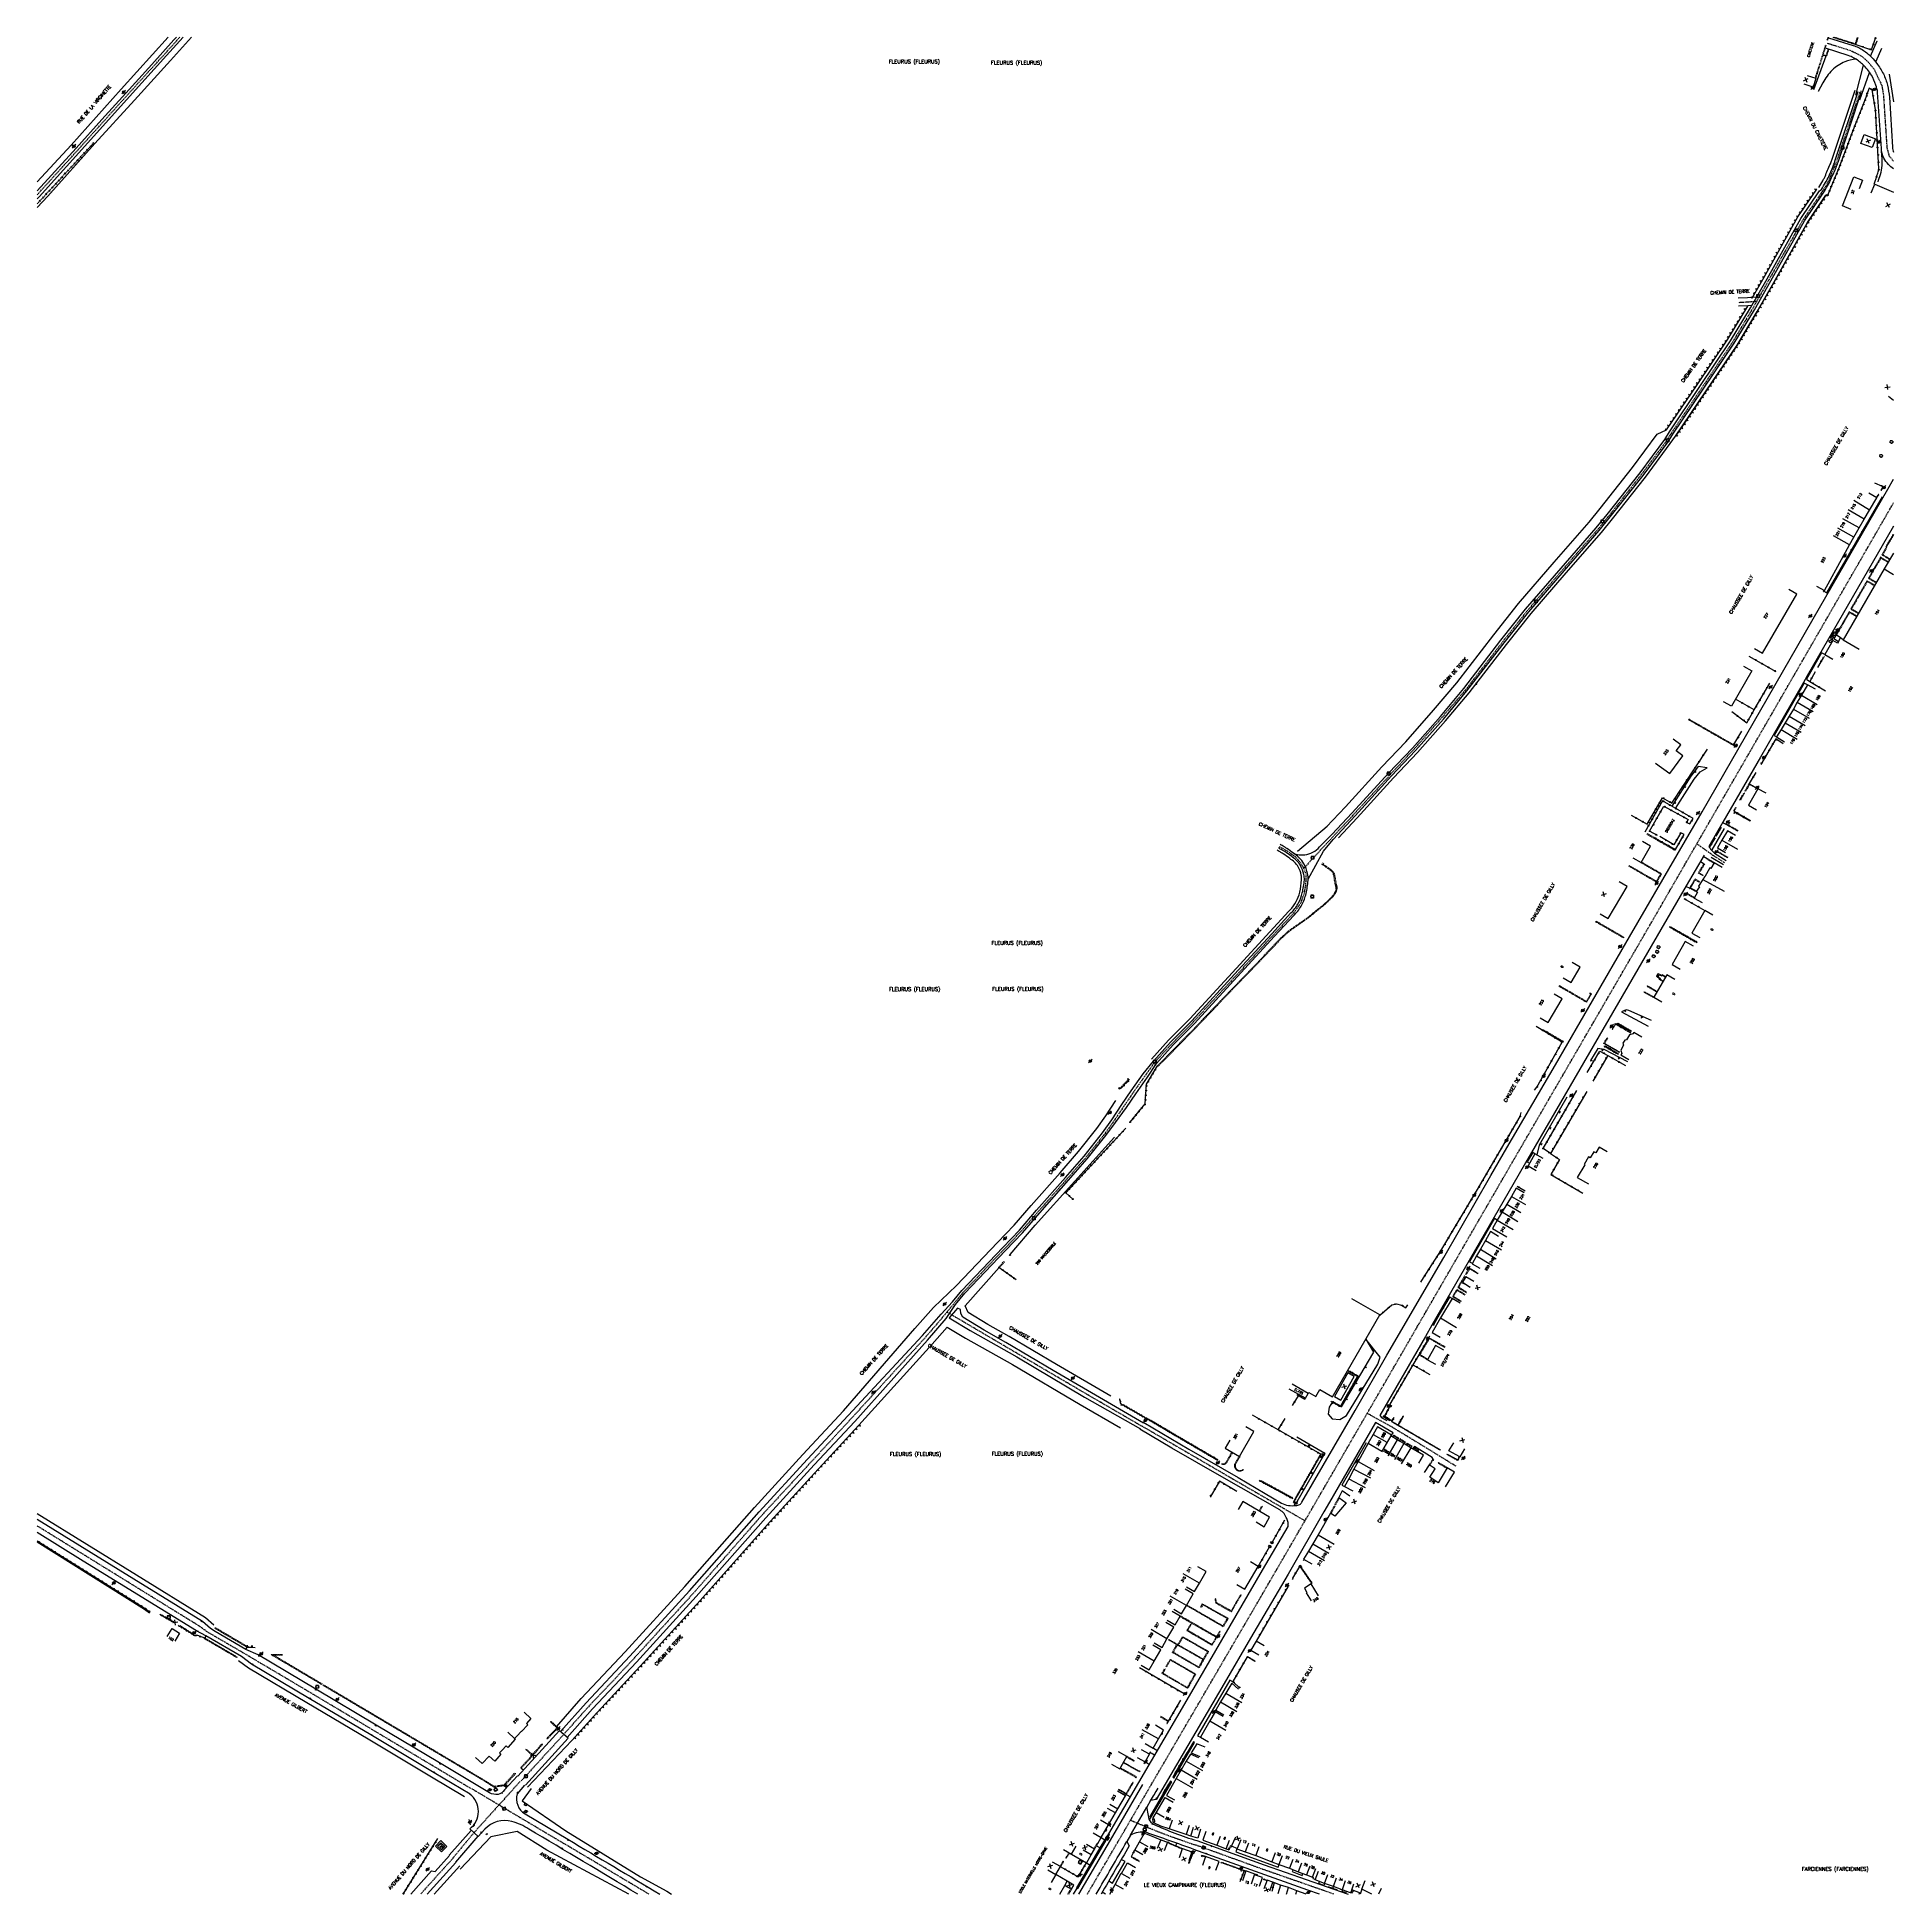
# Model space of a CAD drawing. Header units: millimetres. Extents: x 160000 to 161000, y 126000 to 127000.
import ezdxf
from ezdxf.enums import TextEntityAlignment as Align

# ---------------------------------------------------------------- set-up
doc = ezdxf.new("R2010")
doc.units = ezdxf.units.MM
doc.linetypes.add('DASHED', pattern=[0.75, 0.5, -0.25])
doc.layers.get('0').update_dxf_attribs({"linetype": 'CONTINUOUS'})
for name, color, linetype in [('W0001', 6, 'DASHED'), ('W0008', 7, 'CONTINUOUS'), ('W0017', 7, 'CONTINUOUS'), ('W0100', 7, 'CONTINUOUS'), ('W0112', 1, 'DASHED'), ('W0211', 2, 'CONTINUOUS'), ('W0220', 5, 'DASHED'), ('W0300', 7, 'CONTINUOUS'), ('W0302', 3, 'CONTINUOUS'), ('W0310', 3, 'CONTINUOUS'), ('W0322', 7, 'CONTINUOUS'), ('W0330', 7, 'CONTINUOUS'), ('W0334', 7, 'CONTINUOUS'), ('W0400', 7, 'CONTINUOUS'), ('W0420', 7, 'CONTINUOUS'), ('W0471', 7, 'CONTINUOUS'), ('W0980', 7, 'CONTINUOUS'), ('W0984', 7, 'CONTINUOUS'), ('W0989', 7, 'CONTINUOUS'), ('W0991', 7, 'CONTINUOUS'), ('W1102', 7, 'CONTINUOUS')]:
    doc.layers.add(name, color=color, linetype=linetype)
doc.styles.get("Standard").update_dxf_attribs({"font": 'romans.shx', "width": 0.85})

# ---------------------------------------------------------------- blocks, each defined once
blk = doc.blocks.new('t991o')
at = {"color": 0, "linetype": 'Continuous'}
for p, q in [((-1, 1), (1, -1)), ((-1, -1), (1, 1))]:
    blk.add_line(p, q, dxfattribs=at)
blk = doc.blocks.new('t322o')
at = {"color": 0, "linetype": 'Continuous'}
for radius in [0.25, 0.15]:
    blk.add_circle((0, 0), radius, dxfattribs=at)
blk = doc.blocks.new('T400')
for p, q in [((-0.15, 0.3), (0.15, 0.3)), ((-0.15, -0.25), (-0.15, 0.3)), ((-0.15, 0.15), (0.15, 0.15)), ((-0.15, 0), (0.15, 0)), ((0.15, 0.3), (0.15, -0.25)), ((-0.15, -0.15), (0.15, -0.15)), ((-0.15, -0.25), (-0.15, -0.3)), ((-0.15, -0.3), (0.15, -0.3)), ((0.15, -0.3), (0.15, -0.25))]:
    blk.add_line(p, q)
blk = doc.blocks.new('T471')
for p, q in [((-0.333334, 0.333334), (-0.333334, -0.333334)), ((-0.333334, 0.333334), (0.333334, 0.333334)), ((-0.333334, 0), (0, 0)), ((0.500001, 0.500001), (1.000002, 1.000002)), ((-0.500001, -0.500001), (-1.000002, -1.000002)), ((-0.333334, -0.333334), (0.333334, -0.333334))]:
    blk.add_line(p, q)
blk.add_ellipse((0, 0), major_axis=(0.471405, 0.471405), ratio=1, start_param=5.4977871438, end_param=11.780972451)
blk = doc.blocks.new('T420')
for p, q in [((0.7, 0.7), (-0.8, 0.7)), ((-0.8, 0.7), (-0.8, -0.8)), ((0.7, 0.7), (0.7, -0.8)), ((0.7, -0.8), (-0.8, -0.8))]:
    blk.add_line(p, q)
blk.add_ellipse((0, 0), major_axis=(-0.53, 0.53), ratio=1, start_param=3.926991, end_param=10.210176)
blk = doc.blocks.new('t112o')
at = {"color": 0, "linetype": 'Continuous'}
for p, q in [((-0.5, 0.5), (0.5, 0.5)), ((-0.5, -0.5), (-0.5, 0.5)), ((0.5, 0.5), (0.5, -0.5)), ((0.5, -0.5), (-0.5, -0.5))]:
    blk.add_line(p, q, dxfattribs=at)
blk = doc.blocks.new('T300')
for p, q in [((-0.8, 0.5), (-0.9, 0.3)), ((-0.9, 0.3), (-0.9, 0.2)), ((-0.9, 0.2), (-0.7, 0.1)), ((-0.7, 0.6), (-0.8, 0.5)), ((-0.8, -0.1), (-0.7, 0.1)), ((-0.6, 0.7), (-0.7, 0.6)), ((-0.7, 0.1), (-0.7, 0.1)), ((-0.5, 0.7), (-0.6, 0.7)), ((-0.3, 0.6), (-0.5, 0.7)), ((-0.3, 0.6), (-0.2, 0.7)), ((-0.2, 0.6), (-0.3, 0.6)), ((-0.2, 0.7), (-0.1, 0.8)), ((-0.1, 0.8), (0.1, 0.8)), ((0.1, 0.8), (0.2, 0.7)), ((0.2, 0.7), (0.3, 0.6)), ((0.3, 0.6), (0.4, 0.5)), ((0.5, 0.5), (0.3, 0.5)), ((0.4, 0.5), (0.4, 0.5)), ((0.6, 0.4), (0.5, 0.5)), ((0.6, 0.4), (0.7, 0.3)), ((0.7, 0.3), (0.7, 0.2)), ((0.7, 0.2), (0.7, 0.1)), ((0.7, 0.1), (0.7, -0.2)), ((-0.8, -0.2), (-0.8, -0.1)), ((-0.7, -0.3), (-0.8, -0.2)), ((-0.8, -0.2), (-0.8, -0.2)), ((-0.7, -0.4), (-0.7, -0.3)), ((-0.5, -0.5), (-0.7, -0.4)), ((-0.4, -0.5), (-0.5, -0.5)), ((-0.4, -0.5), (-0.3, -0.5)), ((-0.3, -0.5), (-0.3, -0.4)), ((-0.3, -0.6), (-0.3, -0.5)), ((-0.3, -0.5), (-0.3, -0.5)), ((-0.2, -0.7), (-0.3, -0.6)), ((-0.1, -0.8), (-0.2, -0.7)), ((0.1, -0.8), (-0.1, -0.8)), ((0.2, -0.7), (0.1, -0.8)), ((0.3, -0.5), (0.2, -0.5)), ((0.3, -0.6), (0.2, -0.7)), ((0.2, -0.7), (0.2, -0.7)), ((0.5, -0.4), (0.3, -0.5)), ((0.3, -0.5), (0.3, -0.6)), ((0.3, -0.5), (0.3, -0.5)), ((0.6, -0.3), (0.5, -0.4)), ((0.7, -0.2), (0.6, -0.3)), ((0.6, -0.3), (0.6, -0.3))]:
    blk.add_line(p, q)
blk = doc.blocks.new('t310o')
at = {"color": 0, "linetype": 'Continuous'}
for centre, start, end in [((-0.5, 0.4), 216.8699, 323.1304), ((0.5, -0.4), 36.8699, 143.1303)]:
    blk.add_arc(centre, 0.625, start, end, dxfattribs=at)
blk = doc.blocks.new('t211o')
at = {"color": 0, "linetype": 'Continuous'}
for p, q in [((-0.3, 0.5), (-0.3, 0)), ((0, 1), (0, 0)), ((0.3, 0.5), (0.3, 0))]:
    blk.add_line(p, q, dxfattribs=at)
blk = doc.blocks.new('t220o')
at = {"color": 0, "linetype": 'Continuous'}
for p, q in [((-0.25, 0.25), (0.25, 0.25)), ((-0.25, -0.25), (0.25, -0.25))]:
    blk.add_line(p, q, dxfattribs=at)
blk = doc.blocks.new('t330o')
at = {"color": 0, "linetype": 'Continuous'}
for p, q in [((0.25, -0.25), (-0.25, 0.25)), ((-0.25, -0.25), (0.25, 0.25)), ((-0.25, 0.25), (-0.25, -0.25)), ((0.25, 0.25), (-0.25, 0.25)), ((0.25, -0.25), (0.25, 0.25)), ((-0.25, -0.25), (0.25, -0.25)), ((-0.25, -0.25), (-0.25, -0.25))]:
    blk.add_line(p, q, dxfattribs=at)

msp = doc.modelspace()

# ---------------------------------------------------------------- linework, layer by layer
at = {"layer": 'W0001', "flags": 128}
for points in [[(160000, 126915.1), (160001.9, 126917.2), (160014.3, 126930.8), (160027.2, 126945.1), (160039, 126958.2), (160054.9, 126975.8), (160067.4, 126989.5), (160076.9, 127000)], [(160964.2, 126996.8), (160976.9, 126992.8), (160982.4, 126990), (160985.8, 126987.2), (160989.5, 126982.7), (160993.6, 126974.1), (160994.5, 126968.9), (160996.4, 126940.3), (160997.6, 126936), (161000, 126933.2)], [(160981.8, 126970.4), (160969.1, 126932.7), (160965.1, 126923), (160963.3, 126919.6), (160961.6, 126916.9), (160951.2, 126901.7), (160932.9, 126869.5), (160923.9, 126853.6), (160913.2, 126835.7), (160880.6, 126787.3), (160877.5, 126782.4), (160864.3, 126764.7), (160846.7, 126742.3), (160840.7, 126735), (160821.8, 126713.3), (160802.8, 126691.3), (160789.4, 126674.4), (160769.6, 126648.7), (160756.6, 126633.5), (160741.5, 126616.4), (160728.8, 126602.8), (160708.6, 126580.8), (160695.6, 126566.9), (160682.3, 126552.4)], [(160926.1, 126857.6), (160916.7, 126857)], [(160669, 126564.2), (160672.7, 126562.2), (160677.8, 126558.6), (160680.2, 126555.9), (160682.5, 126552), (160683.5, 126548.6), (160683.2, 126543.4), (160682.4, 126538.6), (160680.4, 126533.3), (160676.3, 126527.6), (160665.9, 126516.6), (160647.8, 126496.8), (160622.7, 126469.6), (160611.2, 126458), (160602.1, 126448.1), (160590.9, 126432.4), (160579.5, 126415.6), (160574.6, 126408.8), (160564.5, 126396.2), (160539.1, 126367.4), (160529.9, 126356.8), (160508.3, 126334.1), (160499, 126324.3), (160487.4, 126310.2), (160477.9, 126299.2), (160438.8, 126256.4), (160390.7, 126204.4), (160353.1, 126161.6), (160317.8, 126122.9), (160297.4, 126101.4), (160283.8, 126086.2), (160260.6, 126060.8)], [(160595, 126252), (160565.2, 126269.3), (160528.9, 126290.6), (160490.1, 126313.4)], [(160233.7, 126056.8), (160148.2, 126107.9), (160111.4, 126129.7), (160091.8, 126141.1), (160087.4, 126144.3), (160000, 126198.3)], [(160565.7, 126000), (160582.8, 126029.2), (160599, 126057)], [(160223.6, 126018.9), (160206.5, 126000)]]:
    msp.add_lwpolyline(points, dxfattribs=at)
at = {"layer": 'W0001'}
for points in [[(160599, 126057), (160659, 126159.8), (160692.2, 126217), (160725.6, 126274.7), (160791.2, 126388.2), (160872.6, 126528.5), (160940.3, 126645.8), (161000, 126749.3)], [(160909, 126555.4), (160902.7, 126559.4), (160894, 126565.6)], [(160595.1, 126252.1), (160642.5, 126224.5), (160682.9, 126201.1)], [(160764.3, 126230.4), (160753.5, 126237.1), (160730, 126251.4), (160716.5, 126258.9)], [(160260.2, 126060.7), (160235.3, 126033.1), (160223.5, 126018.9)], [(160698.5, 126000), (160660.1, 126013.4), (160623.9, 126026.5)]]:
    msp.add_lwpolyline(points, dxfattribs=at)
for points in [[(160233.9, 126056.9), (160261.3, 126040.6), (160284.2, 126027, -0.000065), (160329.5, 126000, 0.000549)], [(160589, 126039.8, 0.02367), (160623.9, 126026.5, 0.016531)]]:
    msp.add_lwpolyline(points, format="xyb", dxfattribs=at)
at = {"layer": 'W0008', "flags": 128}
for points in [[(160075, 127000), (160073.7, 126998.5), (160061.8, 126985.3), (160047.8, 126969.9), (160034.9, 126955.6), (160021.1, 126940.3), (160007.7, 126925.7), (160000, 126917.3)], [(160078.7, 127000), (160069.7, 126990.1), (160049.7, 126968), (160028.9, 126944.9), (160001, 126914), (160000, 126912.9)], [(160957, 126971.9), (160963.6, 126990), (160963.6, 126990)], [(160987.6, 126989.8), (160991.1, 126998.1), (160991.1, 126998.1)], [(160993.5, 126993.9), (160990.4, 126986.8), (160990.4, 126986.8)], [(160983.6, 126984.9), (160979.5, 126968.8), (160979.5, 126968.8)], [(160981.8, 126966.2), (160987.1, 126981), (160987.1, 126981)], [(160926.2, 126859.9), (160921.3, 126859.7), (160916.3, 126859.4)], [(160923.6, 126855.5), (160921.5, 126855.4), (160916.5, 126855.1)], [(160898, 126559.5), (160888.2, 126542.9), (160801.8, 126393.8), (160794.9, 126381.9), (160751.3, 126306.4), (160747.8, 126300.3), (160723.2, 126257.7), (160724.4, 126256.5), (160727, 126255)], [(160903.6, 126560.6), (160909.8, 126556.7)], [(160908.3, 126554.2), (160901.7, 126558.3)], [(160595.9, 126253.7), (160576.6, 126264.9), (160547.3, 126282), (160521.8, 126297), (160510.2, 126303.7), (160498.7, 126310.7), (160497.6, 126312.6), (160497.3, 126314.9), (160495.7, 126315.6), (160491.2, 126310.3), (160502.5, 126303.6), (160527.8, 126289.4), (160564.2, 126267.7), (160594.3, 126250.5)], [(160730.5, 126248.4), (160721, 126253.9), (160696.1, 126211), (160693.1, 126205.8), (160673.8, 126172.3), (160653.6, 126137.9), (160639.4, 126113.5), (160604.6, 126054)], [(160751.9, 126234.2), (160751.4, 126235.1), (160741.9, 126241), (160741.5, 126240.7)], [(160234.7, 126059.9), (160216.8, 126070.7), (160182.6, 126091), (160150.2, 126110.3), (160119.1, 126128.8), (160112.4, 126131.8), (160112.4, 126131.8), (160095.9, 126141.4), (160093.3, 126143), (160089.1, 126146.9), (160052.1, 126169.6), (160000, 126201.8)], [(160233.2, 126053.9), (160213.9, 126065.3), (160179.7, 126085.8), (160146.6, 126105.4), (160115.5, 126123.9), (160110.1, 126127.9), (160090.9, 126139.1), (160085.9, 126141.7), (160024.8, 126179.3), (160000, 126194.7)], [(160258.9, 126063.5), (160281.4, 126088.1)], [(160263, 126058.7), (160286, 126083.9), (160281.4, 126088)], [(160201.3, 126000), (160212.5, 126012.5), (160214.4, 126012.2), (160222.1, 126020.8)], [(160225.5, 126017.1), (160210.1, 126000)]]:
    msp.add_lwpolyline(points, dxfattribs=at)
for points in [[(160965, 126999.6), (160978.3, 126995.5, -0.0715), (160983.7, 126992.9, -0.0579), (160988.3, 126989, -0.0284), (160990.9, 126985.9, -0.0458), (160994.5, 126980.2, -0.0548), (160996.7, 126974.1, -0.0436), (160997.7, 126967.7), (160999.4, 126940.7, 0.081321), (161000, 126938, 0.1432)], [(161000, 126929.1, -0.065168), (160997.2, 126931.5, -0.0701), (160994.8, 126934.8, -0.1013), (160993.4, 126940), (160991.4, 126970.2, 0.0661), (160990.4, 126974.2, 0.0474), (160988.1, 126979.5, 0.0764), (160983.3, 126985.4, 0.0281), (160981.1, 126987.2, 0.0796), (160975.6, 126990.1), (160963.4, 126994), (160963.4, 126994)], [(160979.7, 126988.2, 0.0442), (160973.7, 126986.7, 0.0547), (160970.1, 126984.8, 0.0491), (160966.9, 126982.2, 0.0707), (160961.9, 126975.4), (160959.3, 126970.8), (160959.3, 126970.8)], [(160677, 126560.4, 0.080359), (160680.8, 126559.6, 0.04008), (160682.8, 126559.7, 0.095744), (160687.2, 126561.1, 0.095744), (160690.8, 126564), (160697.4, 126570.7), (160708.4, 126582.2), (160728, 126603.6), (160740.8, 126617.2), (160755.9, 126634.2), (160768.5, 126649.2), (160788.5, 126675.2), (160801.8, 126692), (160820.9, 126714), (160839.8, 126735.7), (160845.7, 126743), (160863.4, 126765.3), (160876.7, 126783.3), (160879.2, 126787.5), (160895.6, 126811.8), (160912.2, 126836.4), (160923, 126854.3), (160931.9, 126869.9), (160950.1, 126902.3), (160960.1, 126917.2), (160961.2, 126918, 0.011173), (160963.4, 126921.8, 0.025681), (160964.3, 126923.4, 0.002626), (160967.2, 126930, 0.008167), (160968.1, 126932.2, 0.008559), (160968.2, 126932.5, 0.003997), (160968.4, 126933.3), (160981, 126970.8)], [(160684.6, 126546.5), (160692.9, 126561.7), (160698.2, 126568), (160710, 126580.7), (160729.6, 126602.2), (160742.4, 126615.8), (160757.5, 126632.8), (160770.2, 126647.9), (160790.2, 126673.8), (160803.5, 126690.6), (160822.6, 126712.6), (160841.4, 126734.3), (160847.4, 126741.6), (160865.1, 126764), (160878.5, 126782.1), (160881.1, 126786.2), (160897.5, 126810.5), (160914.2, 126835.2), (160925, 126853.1), (160933.9, 126868.8), (160952, 126901.1), (160962, 126915.9), (160962.7, 126917.1, 0.011173), (160965, 126920.9, 0.025681), (160965.9, 126922.7, 0.002626), (160968.8, 126929.4, 0.008167), (160969.7, 126931.6, 0.008559), (160969.8, 126931.9, 0.003997), (160970.1, 126932.7), (160982.6, 126970.2)], [(160991.6, 126922, 0.0186), (160992.9, 126926, 0.0482), (160993.8, 126930.9, 0.0431), (160993.4, 126939), (160993.4, 126939)], [(160596.1, 126253.9), (160620.4, 126239.7), (160647, 126224.3), (160661.5, 126215.7), (160670.2, 126210.6, 0.0952), (160674, 126209.3, 0.0676), (160678, 126209.3, 0.0939), (160680.1, 126209.8, 0.1353), (160681.3, 126211), (160709.9, 126260.4), (160727.1, 126290.2), (160757.7, 126342.9), (160783, 126386.9), (160791.7, 126401.9), (160817.8, 126446.5), (160857.8, 126515.5), (160896.8, 126582.9), (160960, 126692.6), (160996.9, 126756.5), (161000, 126761.9)], [(161000, 126736.7), (160953.5, 126656), (160951.5, 126652.5), (160928.3, 126612.3), (160908.1, 126577.3), (160900.5, 126564.2, 0.0369), (160901.8, 126562.3, 0.0393), (160903.6, 126560.6)], [(160282, 126087.5), (160295.7, 126103), (160319.3, 126128.2), (160351.4, 126163.4), (160389, 126205.9), (160415, 126234.3), (160436.9, 126257.8), (160476.9, 126300.9), (160487, 126312.3), (160493, 126318.9), (160498.1, 126325.1), (160520.1, 126348.2), (160529.2, 126357.6), (160538.4, 126368.3), (160553.9, 126386), (160563.9, 126397.4), (160573.9, 126409.9), (160578.9, 126416.9), (160584.3, 126425.2), (160589.3, 126432.6), (160595.7, 126441.7), (160601.3, 126448.6), (160610.5, 126458.8), (160622, 126470.3), (160646.9, 126497.5), (160665, 126517.2), (160675.4, 126528.4), (160676, 126529, 0.069818), (160679.5, 126533.8, 0.071418), (160681.5, 126539.2, 0.032631), (160682.6, 126546.1, 0.074568), (160682.3, 126549.1, 0.068605), (160680.6, 126553.8, 0.092665), (160678.2, 126556.8, 0.017825), (160675.6, 126558.9, 0.013606), (160672, 126561.4, 0.016166), (160670.7, 126562.2, 0.01001), (160668.6, 126563.4)], [(160285.5, 126084.3), (160299.2, 126099.8), (160322.8, 126124.9), (160354.9, 126160.2), (160392.6, 126202.7), (160418.5, 126231.1), (160440.4, 126254.6), (160479.6, 126298.4), (160489.7, 126309.9), (160494.7, 126317.5), (160499.7, 126323.6), (160521.7, 126346.6), (160530.8, 126356.1), (160540.1, 126366.8), (160555.6, 126384.5), (160565.6, 126395.9), (160575.7, 126408.6), (160580.8, 126415.6), (160586.8, 126423.6), (160591.8, 126430.9), (160598.1, 126439.9), (160602.9, 126447.3), (160612, 126457.4), (160623.4, 126468.9), (160648.4, 126496.1), (160666.5, 126515.9), (160676.9, 126527), (160677.5, 126527.6, 0.069818), (160681.3, 126532.8, 0.071418), (160683.5, 126538.8, 0.032631), (160684.6, 126545.9, 0.074568), (160684.3, 126549.6, 0.068605), (160682.4, 126554.8, 0.092665), (160679.6, 126558.3, 0.017825), (160676.8, 126560.5, 0.013606), (160673.1, 126563.1, 0.016166), (160671.7, 126564, 0.01001), (160669.5, 126565.2)], [(160593.5, 126060.2), (160620.7, 126106.8), (160660.1, 126174.4), (160673.8, 126198, 0.2042), (160673.1, 126202.2, 0.0599), (160671.7, 126204.9, 0.0967), (160669.3, 126206.9), (160638.1, 126224.8), (160611.2, 126240.1), (160594, 126250.3)]]:
    msp.add_lwpolyline(points, format="xyb", dxfattribs=at)
at = {"layer": 'W0008'}
for points in [[(160258.7, 126063.7), (160251.8, 126056.1, -0.160284), (160248.3, 126053.7, -0.170962), (160243.7, 126054.6), (160234.7, 126059.9)], [(160323.5, 126000, 0.002319), (160264.8, 126035, 0.081674), (160255.7, 126039.1, 0.282979), (160241.1, 126034.9), (160237.6, 126031.1), (160233, 126035.1, 0.492218), (160233.1, 126053.9)], [(160262.6, 126058.6), (160258.6, 126054, 0.343154), (160262.8, 126043.2), (160285.8, 126029.6, -0.000071), (160335.4, 126000, 0.000451)], [(160604.6, 126054), (160602.8, 126050.9), (160599.8, 126050.4), (160597.8, 126046.9, 0.174824), (160597.7, 126046.2), (160598.9, 126040.3, 0.223357), (160601.4, 126037.7, 0.038016), (160624.7, 126028.8, 0.038016)], [(160623, 126024.1, 0.002105), (160597.3, 126033.3, 0.146763), (160589, 126031.8), (160587, 126028.3), (160588.3, 126026, 0.000221), (160573.1, 126000, -0.00087)]]:
    msp.add_lwpolyline(points, format="xyb", dxfattribs=at)
for points in [[(160558.3, 126000), (160560.2, 126003.2), (160560.5, 126003), (160577.6, 126032.1), (160577.2, 126032.4), (160593.5, 126060.2)], [(160222, 126020.9), (160233.8, 126034.3)], [(160237.3, 126031.3), (160225.4, 126017.2)], [(160690.7, 126000), (160684.4, 126002.2), (160623, 126024.1)], [(160624.7, 126028.8), (160661, 126015.8), (160706.2, 126000)]]:
    msp.add_lwpolyline(points, dxfattribs=at)
at = {"layer": 'W0017', "flags": 128}
for points in [[(160090.9, 126139.1), (160090.3, 126137.9)], [(160112.4, 126131.8), (160113.1, 126133)], [(160260.7, 126067.9), (160262, 126066.9)]]:
    msp.add_lwpolyline(points, dxfattribs=at)
at = {"layer": 'W0100'}
for p, q in [((160872.4, 126494.4), (160873, 126495.5)), ((160623.4, 126081.7), (160623.5, 126081.6))]:
    msp.add_line(p, q, dxfattribs=at)
at = {"layer": 'W0100', "flags": 128}
for points in [[(160953.4, 126979.4), (160958.1, 126977.9), (160956.6, 126973.1), (160951.8, 126974.7), (160951.8, 126974.7)], [(160977.1, 126907.2), (160972.4, 126909.1), (160978.6, 126924.8), (160983.3, 126922.9), (160981.5, 126918.3)], [(160987.9, 126916.2), (160989.8, 126920.8), (161000, 126916.6)], [(160997.3, 126806.6), (161000, 126804.5)], [(160958.4, 126704.4), (160962.8, 126702), (160973, 126720.7), (160976.3, 126726.6), (160978.6, 126730.7), (160981.4, 126735.7), (160984.1, 126740.4), (160987.1, 126745.3), (160990.9, 126751.9), (160986.6, 126754.4)], [(161000, 126722.2), (160994.9, 126713.6), (160972.9, 126675.4), (160971.4, 126676.5), (160969, 126678.1), (160967.8, 126676.1), (160970.4, 126674.6), (160969.8, 126673.6), (160967.3, 126675.1), (160962.9, 126667.5), (160967.3, 126665)], [(160925.1, 126670.8), (160929.4, 126668.3), (160947.8, 126700.1), (160943.5, 126702.6)], [(160957.9, 126648.8), (160953.6, 126651.3), (160950.3, 126645.6), (160948.1, 126641.9), (160946, 126638.2), (160943.7, 126634.4), (160941.6, 126630.7), (160939.4, 126627.1), (160937, 126623.2), (160941.3, 126620.6)], [(160871.7, 126609.1), (160879.4, 126603.4), (160886.5, 126613), (160882.9, 126615.7), (160885.3, 126618.9), (160881.3, 126621.9)], [(160931.3, 126592.8), (160926.9, 126595.3), (160921.8, 126586.4), (160926.1, 126583.9)], [(160914.8, 126570.1), (160910.5, 126572.6), (160907.5, 126567.5), (160905.2, 126563.4), (160909.5, 126560.9)], [(160859.6, 126558), (160864, 126555.5), (160869.1, 126564.4), (160864.7, 126566.9)], [(160907.6, 126552.9), (160903.3, 126555.4), (160901.5, 126552.3), (160901, 126552.6), (160898.4, 126547.8), (160898.1, 126547.9), (160897.2, 126546.4), (160894.9, 126542.8), (160895.4, 126542.5), (160893.7, 126539.9), (160894.3, 126539.5), (160892.6, 126536.4), (160896.9, 126534)], [(160842, 126527.9), (160846.3, 126525.4), (160856.4, 126542.7), (160852.1, 126545.2)], [(160892.2, 126510.5), (160887.8, 126513), (160880.7, 126500.6), (160885, 126498.1)], [(160822, 126493.5), (160826.3, 126491), (160831.1, 126499.1), (160826.8, 126501.7)], [(160882.1, 126492.6), (160877.8, 126495.1), (160870.8, 126483), (160875.1, 126480.5)], [(160809.6, 126471.9), (160813.9, 126469.4), (160821.4, 126482.2), (160817.1, 126484.7)], [(160864.4, 126461.5), (160860.1, 126464), (160859.6, 126463.2), (160857.8, 126462.7), (160856.2, 126460.1), (160855.2, 126459.8), (160854.2, 126458.2), (160854.5, 126457.1), (160853.1, 126454.5), (160853.6, 126452.7), (160853.1, 126451.9), (160857.4, 126449.4)], [(160811.2, 126396.2), (160806.8, 126398.7), (160803.1, 126392.2), (160807.4, 126389.7)], [(160801, 126377.7), (160796.7, 126380.2), (160794.1, 126375.7), (160791.6, 126371.5), (160789.1, 126367.4), (160786.5, 126363), (160783.9, 126358.5), (160788.2, 126356)], [(160787.2, 126354.2), (160782.9, 126356.8), (160780.1, 126351.9), (160777.4, 126347.3), (160775.3, 126343.7), (160772.9, 126339.5), (160777.2, 126337)], [(160773.8, 126329.9), (160769.5, 126332.5), (160767.7, 126329.5), (160772, 126326.9)], [(160766.5, 126318.2), (160762.2, 126320.7), (160755.9, 126310.4), (160751.4, 126302.5), (160755.8, 126300)], [(160757.7, 126293), (160753.3, 126295.5), (160749, 126287.8), (160753.3, 126285.3)], [(160642.5, 126244.5), (160640, 126240.2), (160647.7, 126235.7), (160655.4, 126249.2), (160651, 126251.6)], [(160744.2, 126232.1), (160746.7, 126236.4), (160739.9, 126240.4), (160736.2, 126242.6), (160732.6, 126244.7), (160729.1, 126246.8), (160729.5, 126247.2), (160722, 126251.7), (160719.7, 126247.5), (160717, 126242.9), (160711.5, 126232.9), (160709.3, 126228.9), (160706.5, 126223.7), (160704.3, 126219.5), (160708.7, 126217.1)], [(160768.8, 126239.8), (160766.3, 126235.5), (160760.5, 126238.8), (160763.1, 126243.1)], [(160758.7, 126219.3), (160763.5, 126227.2), (160759.5, 126229.6), (160754.6, 126221.5), (160750.1, 126224.5), (160753.1, 126229.1), (160749.9, 126231.2), (160747.1, 126227)], [(160656.6, 126200.4), (160660.9, 126197.8), (160663.9, 126203), (160649.4, 126211.4), (160646.9, 126207.1)], [(160707.1, 126214.3), (160703, 126217.1), (160701.1, 126213.6), (160705.2, 126210.8), (160699.1, 126203.5), (160696.7, 126205.1), (160690, 126193.5), (160687.1, 126188.7), (160684.8, 126184.7), (160682.2, 126180.3), (160686.6, 126177.8)], [(160646.3, 126166.7), (160650.6, 126164.2), (160657.8, 126176.4), (160653.5, 126178.9)], [(160619.1, 126165.4), (160623.4, 126162.9), (160626.1, 126167.4), (160629.7, 126173.7), (160625.3, 126176.2)], [(160612.2, 126153.5), (160616.5, 126150.9), (160619.1, 126155.5), (160622.7, 126161.7), (160618.4, 126164.2)], [(160690.3, 126160.6), (160686.2, 126167.1), (160682.6, 126164.8), (160684, 126162.5), (160683.5, 126162.2), (160686.2, 126158)], [(160608.7, 126147.5), (160613, 126145), (160615.7, 126149.7), (160611.4, 126152.2)], [(160070.1, 126138.7), (160072.7, 126143), (160076.7, 126140.5), (160074.1, 126136.2)], [(160601.7, 126135.4), (160606, 126132.9), (160608.6, 126137.4), (160612.3, 126143.7), (160608, 126146.2)], [(160594.7, 126123.3), (160599, 126120.8), (160601.7, 126125.4), (160605.3, 126131.6), (160601, 126134.1)], [(160660.9, 126133.7), (160656.6, 126136.2), (160653.8, 126131.4), (160658.1, 126128.8)], [(160647.2, 126110.3), (160643.5, 126113.6), (160640.3, 126108.3), (160637.5, 126103.5), (160635, 126099), (160639.3, 126096.5)], [(160262.3, 126097.9), (160266, 126094.6), (160263.6, 126091.9), (160264.3, 126091.1), (160260.9, 126087.5), (160260.8, 126087.6), (160258.5, 126085.2), (160257.1, 126083.8), (160257.6, 126083.4)], [(160596.8, 126081.1), (160601.1, 126078.6), (160604, 126083.6), (160606.8, 126088.3), (160602.4, 126090.9)], [(160638.8, 126095.7), (160634.5, 126098.2), (160631.7, 126093.3), (160626.6, 126084.5), (160630.9, 126082)], [(160257.5, 126083.4), (160253.6, 126079), (160252.6, 126079.9), (160250.4, 126077.5), (160249.1, 126076), (160249.8, 126075.3), (160246.5, 126071.6), (160243.5, 126074.3), (160239.7, 126070.3), (160236.1, 126073.6)], [(160592.5, 126073.6), (160596.9, 126071.2), (160599.2, 126075.3), (160594.8, 126077.7)], [(160625.8, 126073.4), (160621.3, 126075.4), (160619, 126071.6), (160616.3, 126066.9), (160613.6, 126062.3), (160608.3, 126053.2), (160612.6, 126050.7)], [(160606.7, 126052.8), (160611.2, 126060.5), (160610.5, 126060.9), (160606.2, 126053.5), (160606.1, 126053.4)]]:
    msp.add_lwpolyline(points, dxfattribs=at)
for points in [[(160982.3, 126942.8), (160984.1, 126947.5), (160990.2, 126945.3), (160988.5, 126940.5)], [(160074.5, 126146.1), (160074.3, 126146.3), (160074.4, 126146.4), (160074.6, 126146.2)], [(160267, 126074.5), (160267.2, 126074.7), (160267.3, 126074.6), (160267.1, 126074.4)], [(160233.7, 126039.1), (160234.1, 126039.5), (160233.8, 126039.7), (160233.4, 126039.3)], [(160241.9, 126032.2), (160242.4, 126032.6), (160242.6, 126032.4), (160242.1, 126032)]]:
    msp.add_lwpolyline(points, close=True, dxfattribs=at)
at = {"layer": 'W0100'}
for points in [[(160919.2, 126661.3), (160923.6, 126658.8), (160912.7, 126639.7), (160908.4, 126642.1)], [(160902.6, 126527.2), (160898.3, 126529.7), (160891.4, 126517.5), (160895.7, 126515.1)], [(160872.7, 126494.9), (160873.6, 126494.4), (160873.5, 126494.8), (160873.2, 126494.3), (160873.6, 126494.4)], [(160845.7, 126399.8), (160841.4, 126402.3), (160839.6, 126399.2), (160838.5, 126399.8), (160836.6, 126396.5), (160835.7, 126397), (160833.3, 126392.9), (160833.6, 126392.7), (160829.6, 126386), (160835.6, 126382.5)], [(160678.6, 126269), (160682.9, 126266.5), (160683.2, 126267), (160684.7, 126269.6), (160685, 126270.1), (160688.7, 126267.9), (160690.9, 126271.7), (160697.7, 126267.8), (160723.2, 126311.9), (160708.2, 126320.5)], [(160729.4, 126262.6), (160728.6, 126263.1), (160728.7, 126262.7), (160729, 126263.2), (160728.6, 126263.1)], [(160629.2, 126079.1), (160624.6, 126081), (160621.7, 126076), (160626.3, 126074.1)], [(160578.8, 126070), (160583.2, 126067.5), (160586.9, 126074.2), (160582.5, 126076.6)], [(160617.9, 126072.1), (160617.3, 126072.6), (160617.3, 126072.2), (160617.7, 126072.6), (160617.3, 126072.6)], [(160577.8, 126048.4), (160582.1, 126045.9), (160586.2, 126052.9), (160581.9, 126055.4)], [(160609, 126056.6), (160608.2, 126057), (160608.4, 126056.7), (160608.6, 126057.2), (160608.2, 126057)], [(160568.8, 126033), (160573.1, 126030.5), (160577.1, 126037.3), (160580.9, 126043.7), (160576.5, 126046.2)], [(160595.6, 126021.2), (160591.3, 126023.7), (160593.8, 126028.1), (160596.5, 126032.9), (160601.9, 126030.7), (160605.2, 126029.3), (160608.8, 126028), (160607, 126023.3)], [(160626.7, 126034.9), (160625.2, 126030.1), (160621.4, 126031.3), (160622.9, 126036.1)], [(160629.6, 126033.7), (160627.9, 126029), (160635.4, 126026.3), (160640.5, 126024.4), (160642.2, 126029.1)], [(160645.5, 126030.6), (160643.4, 126026), (160646.4, 126024.6), (160646.3, 126024.4), (160650.8, 126022.8), (160656.4, 126020.8), (160665.1, 126017.4), (160668.9, 126016), (160674.6, 126014), (160679.3, 126012), (160683.7, 126010.3), (160686.9, 126009.1), (160688.7, 126013.8)], [(160552.8, 126024), (160557.1, 126021.5), (160565.2, 126016.9), (160565.4, 126017), (160567.8, 126021.1), (160569.6, 126024.3), (160565.2, 126026.8)], [(160615.4, 126019.7), (160617, 126024.5), (160622, 126022.7), (160620.4, 126018)], [(160635, 126012.9), (160636.7, 126017.6), (160629.3, 126020.2), (160627.7, 126015.5)], [(160544.5, 126013), (160548.8, 126010.5), (160551.3, 126014.8), (160547, 126017.3)], [(160550.8, 126000), (160553.5, 126004.7), (160557.2, 126002.6), (160558.5, 126004.9), (160554.8, 126007), (160548.8, 126010.5), (160546.3, 126006.2)], [(160585.1, 126002.7), (160580.7, 126005.1), (160584, 126011.2), (160584.1, 126011.1), (160587.4, 126016.8), (160591.7, 126014.3)], [(160658.5, 126004.2), (160660.1, 126008.9), (160655.8, 126010.3), (160656, 126010.8), (160651, 126012.5), (160649.3, 126007.2)], [(160719, 126000), (160713.6, 126002.7), (160712.8, 126000.5), (160708.1, 126002.3), (160707.5, 126000.7), (160702.9, 126002.4), (160698.3, 126004.1), (160693.5, 126005.8), (160688.5, 126007.7), (160690.2, 126012.4)], [(160664, 126001.8), (160665.7, 126006.5), (160662.5, 126007.6), (160660.8, 126002.9)], [(160683.5, 126000), (160678.6, 126001.8), (160674, 126003.5), (160669.8, 126004.9), (160668.3, 126000.1)], [(160702.7, 126002.5), (160702.6, 126002.3), (160702.2, 126002.5), (160702.2, 126002.6)], [(160724, 126003.1), (160722.5, 126000)]]:
    msp.add_lwpolyline(points, dxfattribs=at)
for points in [[(160706.1, 126280.7), (160698.8, 126267.9), (160702.2, 126266), (160709.5, 126278.7)], [(160729.1, 126262.2), (160728.4, 126262.7), (160728.9, 126263.5), (160729.6, 126263)], [(160623.5, 126081.6), (160622.9, 126082.1), (160611.7, 126063), (160612.3, 126062.5)], [(160217.4, 126027.7), (160219.6, 126025.7), (160217.9, 126023.9), (160215.7, 126025.9)]]:
    msp.add_lwpolyline(points, close=True, dxfattribs=at)
msp.add_lwpolyline([(160620.6, 126036.9), (160619, 126032.1), (160609.8, 126035.1), (160605.2, 126036.6), (160601.8, 126038.3, -0.564513), (160602, 126039.1), (160601.8, 126040.4, -0.59212), (160601.2, 126041.1), (160602.8, 126043.8), (160607.7, 126052.1), (160612, 126049.6)], format="xyb", dxfattribs=at)
at = {"layer": 'W0112'}
for p, q in [((160964.3, 126998.5), (160964.7, 127000)), ((160964.5, 126998.4), (160964.9, 127000)), ((160967.3, 127000), (160979.7, 126996.1)), ((160968.1, 127000), (160979.5, 126996.4)), ((160979.5, 126996.4), (160980.6, 127000)), ((160979.7, 126996.1), (160980.9, 127000)), ((160957.9, 126977.9), (160963.4, 126995.6)), ((160958.1, 126977.9), (160962, 126990.2)), ((160963.7, 126989.7), (160962, 126990.2)), ((160962.1, 126990.4), (160963.6, 126995.5)), ((160963.6, 126990), (160962.1, 126990.4)), ((160964.7, 126993.3), (160963.6, 126990)), ((160964.9, 126993.3), (160963.7, 126989.7)), ((160903.2, 126555.2), (160899.4, 126557.4)), ((160903.3, 126555.4), (160899.5, 126557.6)), ((160867.5, 126489.1), (160867.3, 126488.9)), ((160867.5, 126489.1), (160872.6, 126486.1)), ((160867.3, 126488.9), (160872.4, 126485.9))]:
    msp.add_line(p, q, dxfattribs=at)
for points in [[(160963.4, 126995.6), (160963.6, 126995.5)], [(160964.5, 126998.4), (160964.3, 126998.5)], [(160964.7, 126993.3), (160964.9, 126993.3)], [(160957.9, 126977.9), (160958.1, 126977.9)], [(160990.9, 126751.9), (160992.1, 126753.8), (160991.9, 126753.9), (160990.7, 126752)], [(160997.1, 126717.4), (160993, 126719.9), (160986.5, 126708.6), (160990.6, 126706.2)], [(160997, 126717.2), (160993.1, 126719.5), (160986.8, 126708.7), (160990.7, 126706.4)], [(160997.9, 126718.7), (160993.8, 126721.2), (160996, 126725.1), (160996.2, 126725), (160994.1, 126721.3), (160998.1, 126718.9)], [(160962.5, 126702.1), (160962, 126701.5), (160962.2, 126701.3), (160962.7, 126702)], [(160989.8, 126704.8), (160985.7, 126707.2), (160976.9, 126692), (160981.1, 126689.7)], [(160989.7, 126704.6), (160985.8, 126706.8), (160977.3, 126692.1), (160981.2, 126689.9)], [(160980.3, 126688.2), (160976.1, 126690.6), (160969, 126678.1)], [(160980.1, 126688), (160976.2, 126690.2), (160969.2, 126678)], [(160889.4, 126632.6), (160913.7, 126618.7), (160913.9, 126619), (160913.7, 126619.2), (160913.6, 126619), (160889.5, 126632.8)], [(160926.8, 126595.1), (160922.3, 126597.7), (160920.2, 126593.9), (160920, 126594), (160922.2, 126598), (160926.9, 126595.3)], [(160867, 126570.9), (160882.3, 126562.1), (160882.4, 126562.4), (160867.2, 126571.1)], [(160916.3, 126572.6), (160911, 126575.6), (160911.8, 126577.1), (160911.6, 126577.2), (160910.8, 126575.8), (160910.6, 126575.9), (160910.5, 126575.7), (160916.2, 126572.4)], [(160910.6, 126558.1), (160904.3, 126561.7), (160904.4, 126562), (160910.7, 126558.3)], [(160857.2, 126553.8), (160872.4, 126545), (160875, 126549.4), (160864.1, 126555.7)], [(160857.3, 126554), (160872.3, 126545.4), (160874.6, 126549.3), (160863.9, 126555.5), (160864, 126555.5)], [(160892.7, 126536.6), (160888.9, 126538.8), (160889, 126539.1), (160888.8, 126539.2), (160888.5, 126538.7), (160892.6, 126536.4)], [(160893.8, 126540.1), (160890.6, 126541.9), (160893.1, 126546.2), (160895.3, 126545), (160895.4, 126545.2), (160893, 126546.6), (160890.2, 126541.8), (160890.1, 126541.6), (160890.4, 126541.5), (160890.5, 126541.6), (160890.5, 126541.7), (160893.7, 126539.9)], [(160839.5, 126523.7), (160854.6, 126515), (160854.7, 126515.2), (160839.7, 126523.9)], [(160819.6, 126489.1), (160834.6, 126480.4), (160837.2, 126484.7), (160836.4, 126485.2), (160836.3, 126485), (160836.9, 126484.6), (160834.5, 126480.7), (160819.7, 126489.3)], [(160875.7, 126491.5), (160873.8, 126492.6), (160874, 126493), (160872.2, 126494.2), (160872.4, 126494.4), (160874.4, 126493.1), (160874.1, 126492.7), (160875.8, 126491.7)], [(160877, 126493.8), (160875.3, 126494.8), (160875.1, 126494.4), (160873, 126495.5), (160873.2, 126495.8), (160875, 126494.7), (160875.3, 126495.2), (160877.2, 126494.1)], [(160870.9, 126482.9), (160870.8, 126482.8), (160865.6, 126485.7), (160865.7, 126485.9), (160870.8, 126483.1)], [(160843.9, 126458.1), (160845.7, 126461.1), (160845.9, 126461), (160844.3, 126458.1), (160852.4, 126453.5), (160852.2, 126453.3), (160843.9, 126458.1)], [(160770, 126324.1), (160765.7, 126326.8), (160769.1, 126332.7), (160768.9, 126332.8), (160765.3, 126326.7), (160769.9, 126323.9)], [(160776, 126334.1), (160771.6, 126336.8), (160769.7, 126333.6), (160769.5, 126333.8), (160771.5, 126337.2), (160776.2, 126334.3)], [(160769.3, 126322.8), (160764.7, 126325.5), (160762.5, 126321.8), (160767, 126319.1)], [(160769.1, 126322.6), (160764.8, 126325.2), (160762.8, 126321.9), (160767.1, 126319.3)], [(160758.5, 126294.6), (160749.8, 126299.5), (160744.4, 126290.5), (160749, 126287.8)], [(160758.4, 126294.3), (160749.9, 126299.2), (160744.8, 126290.6), (160749.1, 126288)], [(160732.8, 126244.6), (160733.4, 126245.5), (160730.7, 126247.1), (160730.2, 126246.2)], [(160732.6, 126244.7), (160733, 126245.4), (160730.8, 126246.8), (160730.4, 126246)], [(160736.5, 126242.4), (160737, 126243.3), (160734.2, 126245.1), (160733.7, 126244.1)], [(160736.3, 126242.5), (160736.7, 126243.2), (160734.3, 126244.7), (160733.9, 126244)], [(160740.1, 126240.3), (160740.6, 126241.2), (160737.9, 126242.8), (160737.4, 126241.9)], [(160739.9, 126240.4), (160740.3, 126241.1), (160738, 126242.5), (160737.6, 126241.8)], [(160743.8, 126238.1), (160744.3, 126239), (160741.5, 126240.7), (160741, 126239.8)], [(160743.6, 126238.2), (160744, 126238.9), (160741.6, 126240.3), (160741.2, 126239.7)], [(160643.9, 126237.9), (160640.6, 126232.3), (160640.4, 126232.1), (160640.2, 126231.9), (160640, 126231.7), (160639.9, 126231.6), (160639.6, 126231.5), (160639.4, 126231.4), (160639.1, 126231.4), (160638.7, 126231.4), (160638.4, 126231.5), (160638.1, 126231.6), (160638.1, 126231.8), (160638.5, 126231.7), (160638.8, 126231.7), (160639.1, 126231.6), (160639.3, 126231.7), (160639.6, 126231.7), (160639.7, 126231.8), (160639.9, 126231.9), (160640.1, 126232.1), (160640.2, 126232.3), (160640.4, 126232.4), (160643.6, 126238)], [(160647.7, 126235.7), (160647.8, 126235.6), (160645.3, 126231.4), (160645.4, 126231), (160645.4, 126230.5), (160645.4, 126230.1), (160645.5, 126229.7), (160645.7, 126229.3), (160645.9, 126229), (160646.2, 126228.7), (160646.6, 126228.4), (160646.9, 126228.2), (160647.3, 126228.1), (160647.5, 126228), (160647.7, 126228), (160647.8, 126228), (160648, 126228), (160648.1, 126228.1), (160649.1, 126228.3), (160649.3, 126228.4), (160649.4, 126228.7), (160649.6, 126228.5), (160649.5, 126228.2), (160649.2, 126228.1), (160648.2, 126227.8), (160648, 126227.8), (160647.8, 126227.8), (160647.6, 126227.8), (160647.5, 126227.8), (160647.3, 126227.8), (160646.8, 126228), (160646.4, 126228.2), (160646.1, 126228.5), (160645.7, 126228.8), (160645.5, 126229.2), (160645.3, 126229.6), (160645.2, 126230), (160645.1, 126230.5), (160645.1, 126231), (160645.1, 126231.4), (160647.6, 126235.8)], [(160749.9, 126231.2), (160751.9, 126234.2), (160752.1, 126234), (160750.1, 126231.1)], [(160759.5, 126229.6), (160754.8, 126232.4), (160754.7, 126232.1), (160759.4, 126229.4)], [(160766.3, 126235.5), (160765.2, 126233.5), (160759.4, 126236.8), (160759.6, 126237), (160765.1, 126233.9), (160766.1, 126235.6)], [(160696.7, 126205.1), (160698.8, 126209.1), (160699, 126209), (160696.9, 126205)], [(160701.3, 126213.4), (160699.4, 126209.7), (160699.2, 126209.9), (160701.1, 126213.6)], [(160658.2, 126206.3), (160659.7, 126208.9), (160659.9, 126208.8), (160658.4, 126206.2)], [(160682.5, 126180.2), (160682.3, 126179.7), (160682.1, 126179.8), (160682.3, 126180.3)], [(160615.7, 126149.5), (160635.2, 126138.4), (160632.8, 126134.4), (160619.7, 126142.1), (160621.6, 126145.2), (160621.4, 126145.3), (160619.3, 126142), (160632.9, 126134.1), (160635.5, 126138.5), (160637.2, 126141.4), (160637, 126141.5), (160635.3, 126138.7), (160635.3, 126138.6), (160615.8, 126149.8)], [(160619.2, 126155.7), (160638.8, 126144.4), (160641.2, 126148.4), (160627.8, 126155.9), (160627.1, 126154.5), (160626.9, 126154.6), (160627.6, 126156.3), (160641.5, 126148.5), (160638.9, 126144), (160619.1, 126155.5)], [(160614.2, 126134.2), (160611.9, 126130.3), (160625.8, 126122.2), (160628.1, 126126.3), (160614.2, 126134.2)], [(160614.7, 126134.2), (160628.2, 126126.5), (160628.2, 126126.5), (160630.5, 126130.6), (160617.1, 126138.3), (160614.7, 126134.2)], [(160656, 126125.3), (160651.8, 126127.8), (160651.9, 126128), (160656.1, 126125.5)], [(160605.1, 126095.4), (160609.2, 126093.1), (160608.5, 126091.9), (160608.7, 126091.7), (160609.5, 126093.1), (160605.3, 126095.7)], [(160605.5, 126086.2), (160605.9, 126086), (160606.3, 126086.7), (160605.9, 126086.9)], [(160605.6, 126086.4), (160605.8, 126086.4), (160605.9, 126086.6), (160605.8, 126086.7)], [(160585.1, 126071), (160593.7, 126066.2), (160593.8, 126066.4), (160594, 126066.3), (160593.8, 126065.9), (160585, 126070.8)], [(160586.8, 126073.9), (160590.9, 126071.6), (160591, 126071.8), (160586.9, 126074.2)], [(160596.7, 126071.3), (160596.3, 126070.7), (160596.5, 126070.6), (160596.9, 126071.2)], [(160599.2, 126075.3), (160599.8, 126076.4), (160599.6, 126076.5), (160599, 126075.4)], [(160246.1, 126058.1), (160246.1, 126058.1), (160251.6, 126058.9), (160257.2, 126065.2), (160257.6, 126064.9), (160251.8, 126058.4), (160246.1, 126057.6)], [(160586.7, 126053.7), (160590.4, 126060.1), (160590.2, 126060.3), (160586.6, 126054.1), (160582.5, 126056.5)], [(160583.3, 126067.8), (160591.8, 126063), (160591.7, 126062.8), (160591.9, 126062.7), (160592.2, 126063.1), (160583.4, 126068)], [(160586.7, 126053.7), (160582.4, 126056.2)], [(160555.8, 126022.3), (160554.1, 126019.5), (160554.3, 126019.4), (160556.1, 126022.1)], [(160569.6, 126024.3), (160571.4, 126027.3), (160571.1, 126027.5), (160569.3, 126024.5)], [(160593.7, 126017.8), (160589.4, 126020.2), (160589.3, 126020.1), (160593.6, 126017.6)], [(160608.8, 126028), (160608.9, 126027.9), (160608.8, 126027.6), (160608.7, 126027.7)], [(160616.9, 126024.2), (160609.7, 126027.3), (160609.8, 126027.5), (160617, 126024.5)], [(160629.3, 126020.2), (160627.8, 126020.7), (160627.8, 126020.6), (160629.3, 126020.1)], [(160642.9, 126026.1), (160641.8, 126024.4), (160641.8, 126024.4), (160641.6, 126024), (160642, 126023.9), (160642.2, 126024.3), (160643.1, 126025.7), (160643.7, 126025.5), (160643.8, 126025.8)], [(160551.3, 126014.8), (160552.9, 126017.5), (160552.6, 126017.7), (160551.1, 126014.9)], [(160556.8, 126002.8), (160555.1, 126000)], [(160555.7, 126000), (160557.2, 126002.6)], [(160698.3, 126004.1), (160698, 126003.1), (160700.3, 126002.3), (160700.3, 126002.1), (160695.4, 126003.9), (160695.5, 126004), (160697.9, 126003.2), (160698.3, 126004.1)], [(160703.1, 126002.3), (160702.7, 126001.3), (160705.1, 126000.4), (160705.2, 126000.7), (160703, 126001.4), (160703.3, 126002.2)], [(160712.1, 126000), (160712.3, 126000.7)], [(160712.8, 126000.5), (160712.7, 126000)]]:
    msp.add_lwpolyline(points, dxfattribs=at)
at = {"layer": 'W0112', "flags": 128}
for points in [[(160982.3, 126970.9, 1.023033), (160982.5, 126970.9, 0.977486)], [(160708.7, 126580.9, 1.023033), (160708.9, 126580.9, 0.977486)], [(160603.5, 126446.1), (160624.3, 126467.2), (160637.7, 126481.3), (160655.7, 126499.9), (160670.2, 126515.2), (160674.4, 126518.9), (160684.3, 126525.8), (160684.6, 126526.1, 0.000788), (160693.1, 126532.9, 0.01969), (160693.4, 126533.2, 0.005245), (160697, 126536.6, 0.019387), (160697.9, 126537.6, 0.107641), (160699.5, 126540.5, 0.139552), (160699.5, 126543.1, 0.039219), (160699.4, 126543.3, -0.060229), (160699.4, 126543.4), (160698.2, 126549.9), (160696.9, 126551.2), (160692.1, 126554.6), (160692.7, 126555.4), (160693, 126555.2), (160692.6, 126554.7), (160697.2, 126551.5), (160698.5, 126550.1), (160699.8, 126543.5, 0.060229), (160699.8, 126543.5, -0.039219), (160699.9, 126543.2, -0.139552), (160699.8, 126540.4, -0.107641), (160698.2, 126537.4, -0.019387), (160697.2, 126536.4, -0.005245), (160693.7, 126533, -0.01969), (160693.3, 126532.7, -0.000788), (160684.8, 126525.8), (160684.5, 126525.6), (160674.6, 126518.6), (160670.4, 126514.9), (160656, 126499.7), (160637.9, 126481), (160624.6, 126467), (160603.8, 126445.8)], [(160487.6, 126310.3, 0.977486), (160487.4, 126310.3, 1.023033)], [(160283.3, 126088.3, 0.977486), (160283.1, 126088.3, 1.023033)]]:
    msp.add_lwpolyline(points, format="xyb", close=True, dxfattribs=at)
at = {"layer": 'W0112'}
for points in [[(160994.3, 126758), (160993.2, 126756.1), (160993.4, 126756), (160994.5, 126757.9)], [(160962.1, 126665.8), (160962.4, 126666.4), (160962.6, 126666.3), (160962.3, 126665.7)], [(160917.2, 126589.2), (160919.4, 126593), (160919.6, 126592.9), (160917.4, 126589)], [(160913.9, 126583.3), (160914.9, 126585.2), (160915.1, 126585.1), (160914.1, 126583.2)], [(160914, 126582.1), (160914.4, 126582.8), (160914.6, 126582.7), (160914.2, 126582)], [(160898.1, 126554.8), (160895.3, 126549.9), (160897.4, 126548.7), (160897.3, 126548.5), (160894.9, 126549.8), (160897.9, 126554.9)], [(160811.4, 126465.1), (160822, 126458.9), (160822.1, 126459.1), (160811.5, 126465.3)], [(160848.6, 126465.6), (160850.2, 126468.5), (160858.3, 126463.8), (160858.4, 126464), (160850.1, 126468.8), (160848.4, 126465.8)], [(160728.6, 126254.9), (160725, 126257), (160725.1, 126257.2), (160728.7, 126255.2)], [(160729.7, 126254.6), (160755.8, 126239.3), (160755.7, 126239.1), (160729.6, 126254.4)], [(160634.5, 126159), (160634.9, 126156.8), (160643.3, 126152.1), (160645.4, 126155.8), (160645.2, 126155.9), (160643.2, 126152.4), (160635.2, 126157), (160634.8, 126159.1)], [(160648.3, 126161.2), (160645.5, 126156.5), (160645.7, 126156.4), (160648.5, 126161)], [(160614, 126134.3), (160609.5, 126136.9), (160609.6, 126137.1), (160614.5, 126134.3), (160617, 126138.6), (160630.9, 126130.7), (160628.4, 126126.4), (160625.9, 126121.9), (160611.5, 126130.2)], [(160608.1, 126122.5), (160610.4, 126126.4), (160624, 126118.5), (160619.7, 126110.9), (160605.9, 126118.9), (160607.4, 126121.4), (160607.6, 126121.2), (160606.3, 126119), (160619.6, 126111.2), (160623.7, 126118.4), (160610.4, 126126.1), (160608.3, 126122.4)], [(160623, 126021.8), (160622.4, 126022), (160622.6, 126022.3), (160623.1, 126022.1)], [(160627.1, 126020.4), (160627.7, 126020.2), (160627.8, 126020.6), (160627.2, 126020.8)], [(160637.8, 126016.8), (160637.9, 126017.2), (160648.9, 126013.2), (160648.7, 126012.4), (160648.5, 126012.4), (160648.7, 126013.1), (160638, 126016.9), (160638, 126016.7)]]:
    msp.add_lwpolyline(points, close=True, dxfattribs=at)
at = {"layer": 'W0112', "flags": 128}
for points in [[(160587.6, 126439.3), (160588.3, 126438.6), (160583.2, 126433.4), (160582.5, 126434.1), (160582.8, 126434.4), (160583.2, 126433.9), (160587.8, 126438.6), (160587.3, 126439)], [(160518.1, 126337.6), (160520.8, 126340.7), (160521, 126340.4), (160518.3, 126337.4)], [(160523.8, 126344), (160524.1, 126344.4), (160524.4, 126344.2), (160524, 126343.7)], [(160113.1, 126133), (160095.8, 126143.1), (160096, 126143.5), (160113.3, 126133.3)], [(160090.3, 126137.9), (160107.7, 126127.7), (160107.5, 126127.4), (160090.1, 126137.6)], [(160153.3, 126112.9), (160126, 126129), (160126.9, 126128.8), (160127.3, 126128.7), (160153.5, 126113.2)], [(160246.3, 126057.5), (160241.3, 126060.7), (160154.1, 126112.4), (160154.3, 126112.7), (160241.4, 126061), (160246.5, 126057.8)], [(160276.8, 126093), (160280.5, 126089.6), (160274.8, 126083.5), (160274.5, 126083.7), (160280, 126089.5), (160276.6, 126092.7)], [(160272.2, 126080.6), (160266.9, 126074.6), (160263.2, 126077.9), (160263.4, 126078.1), (160266.9, 126075.1), (160271.9, 126080.9)], [(160266.9, 126074.6), (160260.7, 126067.9), (160260.5, 126068.1), (160266.7, 126074.8)]]:
    msp.add_lwpolyline(points, close=True, dxfattribs=at)
msp.add_lwpolyline([(160126, 126129), (160132, 126129), (160132, 126128.7), (160127.3, 126128.7)], dxfattribs=at)
at = {"layer": 'W0211', "flags": 128}
for points in [[(160997.6, 126980.1), (161000, 126965.1)], [(160963.5, 126914.9), (160953.6, 126900.1), (160935.4, 126867.9), (160926.5, 126852.2), (160915.7, 126834.2), (160899, 126809.5), (160882.6, 126785.2)], [(160924, 126859.8), (160930.3, 126870.8), (160948.5, 126903.2), (160958.6, 126918.2)], [(160877.7, 126788.5), (160894.1, 126812.8), (160910.7, 126837.4), (160921.4, 126855.2), (160921.5, 126855.4)], [(160882.6, 126584.7), (160892.5, 126600.4), (160895.8, 126604.4), (160899.5, 126606.6)], [(160853.4, 126475.2), (160867.8, 126467.4)], [(160824, 126429.2), (160809.1, 126403.3), (160807.8, 126398.1)], [(160697.7, 126265.1), (160696, 126262.2), (160695.5, 126258.4), (160697.5, 126256), (160701.7, 126255.6), (160705.3, 126257.7), (160722.1, 126285.4), (160723.5, 126289.2), (160715.8, 126298.9)], [(160442.7, 126252.5), (160420.8, 126229), (160394.8, 126200.7), (160357.2, 126158.2), (160325, 126122.9), (160301.4, 126097.7), (160288.1, 126082.7)], [(160676.8, 126211.1), (160678, 126210.1), (160693.6, 126237.3), (160678.5, 126246)], [(160113.1, 126133), (160114.5, 126133), (160117.5, 126132.9)]]:
    msp.add_lwpolyline(points, dxfattribs=at)
at = {"layer": 'W0211'}
for points in [[(160899.5, 126606.6), (160894.8, 126607.2), (160890.8, 126602), (160880.6, 126585.8)], [(160869.5, 126470.4), (160857.4, 126475.8), (160855.9, 126476.2), (160853.4, 126475.2)], [(160856.8, 126448.2), (160844.1, 126454.9), (160840.7, 126455.3), (160836.8, 126448.9)], [(160715.8, 126298.9), (160719.9, 126291.9), (160702.5, 126262.5), (160697.7, 126265.1)]]:
    msp.add_lwpolyline(points, dxfattribs=at)
at = {"layer": 'W0220', "flags": 128}
msp.add_lwpolyline([(160000, 126910.2), (160004.4, 126915), (160030.6, 126943.2)], dxfattribs=at)
at = {"layer": 'W0302', "flags": 128}
for points in [[(160070.6, 127000), (160045.2, 126972), (160018.4, 126941.9), (160000, 126922.1)], [(160000, 126908.3), (160005.7, 126914.3), (160031.1, 126942.7), (160052.5, 126966.1), (160071.8, 126987.5), (160083.2, 127000)], [(160882.6, 126785.2), (160899, 126809.5), (160915.7, 126834.2), (160926.5, 126852.2), (160935.4, 126867.9), (160953.6, 126900.1), (160963.5, 126914.9)], [(160924, 126859.8), (160930.3, 126870.8), (160948.5, 126903.2), (160958.6, 126918.2)], [(160877.7, 126788.5), (160894.1, 126812.8), (160910.7, 126837.4), (160921.4, 126855.2), (160921.5, 126855.4)], [(160694.6, 126574.8), (160704.7, 126585.5), (160724.4, 126607), (160737.2, 126620.6), (160752.1, 126637.5), (160764.7, 126652.3), (160784.6, 126678.2), (160798, 126695.1), (160817.2, 126717.2), (160836, 126738.9), (160841.9, 126746.1), (160859.4, 126768.3), (160872.6, 126786.2), (160877.7, 126788.5)], [(160700.9, 126568.9), (160711.1, 126579.6), (160730.7, 126601.1), (160743.6, 126614.7), (160758.7, 126631.8), (160771.4, 126646.9), (160791.4, 126672.9), (160804.7, 126689.6), (160823.7, 126711.6), (160842.6, 126733.3), (160848.6, 126740.7), (160866.3, 126763.1), (160879.7, 126781.2), (160882.6, 126785.2)], [(160678.9, 126561.7), (160694.9, 126575.1)], [(160482.8, 126315.9), (160495.2, 126327.7), (160517.3, 126350.9), (160526.3, 126360.2), (160535.5, 126370.8), (160551, 126388.5), (160561, 126399.9), (160570.8, 126412.3), (160575.7, 126419.1), (160581, 126427.3)], [(160537.6, 126360.2), (160580.4, 126407.7)], [(160524.1, 126344.4), (160537.6, 126360.2)], [(160499.9, 126316.8), (160518.2, 126337.4)], [(160434.4, 126260.2), (160472.8, 126304.6), (160482.8, 126315.9)], [(160578.4, 126268.1), (160549.1, 126285.2), (160523.6, 126300.2), (160512.1, 126306.8), (160501.5, 126313.3), (160499.9, 126316.8)], [(160442.7, 126252.5), (160482.1, 126296.1), (160490.2, 126305.3)], [(160490.2, 126305.3), (160500.1, 126299.4), (160525.4, 126285.2), (160561.8, 126263.6), (160583.5, 126251.1)], [(160279.7, 126090.1), (160293.1, 126105.3), (160316.7, 126130.5), (160348.8, 126165.7), (160386.5, 126208.2), (160412.5, 126236.7), (160434.4, 126260.2)], [(160000, 126204.9), (160053.5, 126171.9), (160090.7, 126149), (160095.1, 126145)], [(160000, 126189.7), (160057.8, 126153.5), (160060.5, 126151.5)], [(160230.2, 126052.4), (160212.5, 126062.9), (160178.3, 126083.4), (160145.2, 126103), (160113.9, 126121.6), (160108.4, 126125.7)], [(160264.2, 126057.6), (160288.1, 126082.7)], [(160213.8, 126000), (160227.6, 126015.2)]]:
    msp.add_lwpolyline(points, dxfattribs=at)
for points in [[(160959.7, 126919, 0.011173), (160961.9, 126922.7, 0.025681), (160962.7, 126924.2, 0.002626), (160965.5, 126930.8, 0.008167), (160966.4, 126932.8, 0.008559), (160966.5, 126933.1, 0.003997), (160966.7, 126933.8), (160979.3, 126971.4)], [(160600.3, 126449.6), (160609.4, 126459.8), (160620.9, 126471.4), (160645.8, 126498.5), (160664, 126518.2), (160674.3, 126529.4), (160675, 126530, 0.069818), (160678.2, 126534.5, 0.071418), (160680.1, 126539.5, 0.032631), (160681.1, 126546.2, 0.074568), (160680.9, 126548.8, 0.068605), (160679.3, 126553.2, 0.092665), (160677.3, 126555.7, 0.017825), (160674.7, 126557.7, 0.013606), (160671.2, 126560.2, 0.016166), (160670, 126560.9, 0.01001), (160667.9, 126562.1, 0.01001)]]:
    msp.add_lwpolyline(points, format="xyb", dxfattribs=at)
at = {"layer": 'W0302'}
for points in [[(160266.1, 126056.9), (160261.2, 126050.3), (160284.8, 126034), (160325, 126009.4), (160339.1, 126001.6), (160341.7, 126000)], [(160318.7, 126000), (160274.5, 126023.6), (160258.6, 126033.7), (160244.4, 126030.8), (160227.9, 126013.5)]]:
    msp.add_lwpolyline(points, dxfattribs=at)
at = {"layer": 'W0310'}
msp.add_line((160879.2, 126521), (160894.2, 126512.4), dxfattribs=at)
at = {"layer": 'W0310', "flags": 128}
for points in [[(161000, 126732.2), (160995.8, 126725.3)], [(160858.8, 126464.5), (160851.4, 126468.9)], [(160851.9, 126452.2), (160844.5, 126456.6)], [(160705.9, 126282.1), (160711.4, 126278.9), (160702.1, 126262.7), (160697.7, 126265.1)], [(160597.2, 126256.3), (160583.8, 126264.1), (160583.2, 126266.8)], [(160728.9, 126255.2), (160725.8, 126257.3), (160728.4, 126262.2)], [(160597.5, 126256.3), (160624.8, 126240.3), (160636, 126233.7)], [(160735.8, 126257.4), (160733, 126252.6)], [(160676.8, 126211.1), (160691.3, 126236.5)], [(160658.2, 126223), (160676.3, 126213.1)], [(160686.8, 126167.2), (160680.6, 126176.2)], [(160066.1, 126150.8), (160074.1, 126146.1)], [(160084.8, 126139.3), (160076.8, 126144.4)]]:
    msp.add_lwpolyline(points, dxfattribs=at)
at = {"layer": 'W0322'}
for p, q in [((160924.9, 126637.8), (160914.9, 126643.5)), ((160914.1, 126583.2), (160922.9, 126578.2)), ((160914.6, 126582.6), (160922.7, 126577.9)), ((160890.4, 126542), (160890.4, 126542)), ((160887, 126536.2), (160898.3, 126529.7)), ((160846.1, 126451.6), (160855.6, 126446.2)), ((160797.2, 126381.2), (160801.5, 126378.7)), ((160767.6, 126329.4), (160771.7, 126327)), ((160741.1, 126285.1), (160750.1, 126279.9)), ((160668.5, 126250), (160654.6, 126257.9))]:
    msp.add_line(p, q, dxfattribs=at)
at = {"layer": 'W0322', "flags": 128}
for points in [[(160979.7, 126996.1), (160988.1, 126993.2), (160990.5, 127000)], [(160964.5, 126914.9), (160970.9, 126930.1), (160978.1, 126949.4), (160985.5, 126968.6)], [(160994, 126758.1), (160989.9, 126759.9)], [(160979.1, 126726.7), (160983.8, 126735.1)], [(160976.6, 126722.5), (160978.3, 126725.4)], [(160965.8, 126676.3), (160967.9, 126680)], [(160936.8, 126658.3), (160922.2, 126666.5)], [(160962.1, 126665.8), (160959, 126660.5)], [(160912.8, 126636.8), (160920.9, 126630.8), (160924.9, 126637.8), (160933.3, 126652.2)], [(160957.8, 126658.3), (160954.8, 126653.1), (160963.4, 126648)], [(160913.9, 126619), (160918.3, 126626.2)], [(160940.6, 126619.5), (160936.5, 126622.1), (160928.5, 126608.4)], [(160858.6, 126581.1), (160867.3, 126576.1), (160875.5, 126590.4), (160880.6, 126587.5), (160899.7, 126616.6)], [(160925.7, 126604), (160922.2, 126598)], [(160872.9, 126570.1), (160868.6, 126572.5), (160876.2, 126585.9), (160889.3, 126578.7), (160888.5, 126577.1), (160890.3, 126576.4), (160892, 126579.3), (160875.5, 126588.8), (160866, 126571.8)], [(160871.2, 126568.8), (160882.5, 126562.5), (160887.1, 126570.6), (160885.3, 126571.5), (160881.6, 126565.1), (160874, 126569.6)], [(160907.1, 126574.5), (160904.3, 126569.7)], [(160903.8, 126568.8), (160900.9, 126563.9)], [(160806.5, 126433), (160807.9, 126434.5), (160821.5, 126458.8), (160807.4, 126467.3)], [(160834.9, 126442.4), (160841.7, 126454), (160846.1, 126451.6), (160837.9, 126437.7)], [(160588.7, 126415.7), (160596.9, 126425.6), (160597.5, 126436.1), (160603.5, 126446)], [(160585.3, 126435.4), (160584, 126434.1)], [(160587.7, 126437.7), (160586.4, 126436.5)], [(160834.7, 126432.3), (160815.2, 126398.8), (160811.2, 126401.5), (160829.3, 126432.7)], [(160745.4, 126329.6), (160746.8, 126331.9), (160756.1, 126346.5), (160775.8, 126379.4), (160798.8, 126418.8), (160799.4, 126420.9)], [(160557.8, 126374.3), (160554.2, 126377.7), (160586.4, 126412.5)], [(160815.2, 126398.8), (160820, 126395.6), (160815.4, 126387.5), (160832.6, 126377.4)], [(160518.2, 126337.4), (160519.2, 126336.7), (160527.4, 126330.9)], [(160760.7, 126321.5), (160755.3, 126312.2)], [(160723.3, 126311.8), (160729.7, 126317.3), (160732.2, 126317.8), (160734.9, 126317.2), (160737.3, 126315.8), (160738.3, 126317.3)], [(160754.1, 126310.1), (160752, 126306.4)], [(160749.2, 126298.9), (160741.1, 126285.1), (160728.7, 126263.9)], [(160676.2, 126263.2), (160679.4, 126268.4)], [(160691.4, 126236.9), (160668.5, 126250), (160672.3, 126256.1)], [(160729.7, 126254.6), (160731, 126256.8)], [(160646.3, 126216.8), (160636.8, 126222.3), (160631.8, 126213.7)], [(160665.3, 126189.4), (160672.1, 126201.5)], [(160000, 126190.2), (160058.1, 126153.9), (160060.8, 126151.9)], [(160657.8, 126176.4), (160663.9, 126187)], [(160680, 126176.4), (160676.2, 126170.1), (160676.4, 126169.9), (160676.1, 126169.5)], [(160674.2, 126166.2), (160674, 126165.8), (160673.8, 126165.9), (160656.6, 126136.2)], [(160090.3, 126137.9), (160086.6, 126139.2), (160084.8, 126139.3)], [(160617.8, 126107.8), (160593.8, 126121.8)], [(160609.5, 126093.1), (160616, 126104.5)], [(160612.6, 126064.5), (160619.4, 126076.1)], [(160606.6, 126054.2), (160609.6, 126059.3)], [(160197.1, 126000), (160215.8, 126029.9)]]:
    msp.add_lwpolyline(points, dxfattribs=at)
msp.add_lwpolyline([(160989.6, 126920.9, -0.0049), (160991.5, 126926.8, 0.0945), (160992, 126929.3), (160990.3, 126961.1), (160988.5, 126971.7), (160986.9, 126972.5), (160985.4, 126968.7)], format="xyb", dxfattribs=at)
at = {"layer": 'W0322'}
for points in [[(160651.8, 126127.8), (160644.1, 126114.5), (160647.9, 126111)], [(160589.5, 126020.2), (160590.8, 126022.7)], [(160622.5, 126021.9), (160620.2, 126016.3)], [(160551.5, 126014.7), (160560.8, 126009.3), (160565.2, 126016.9)], [(160650.2, 126012.6), (160647.9, 126006.7)], [(160662.4, 126007.4), (160661, 126007.9)], [(160666.3, 126006), (160665, 126001.4)]]:
    msp.add_lwpolyline(points, dxfattribs=at)
at = {"layer": 'W0334'}
msp.add_line((160589, 126031.8), (160597.8, 126046.9), dxfattribs=at)
at = {"layer": 'W0334', "flags": 128}
for points in [[(160962.4, 126701.6), (160964.1, 126700.8), (160994, 126752.5)], [(160969.4, 126678.8), (160967.7, 126679.7), (160965.7, 126676.3)], [(160962.9, 126667.5), (160961.2, 126668.5), (160953.1, 126654.3), (160954.8, 126653.1)], [(160953.6, 126651.3), (160951.9, 126652.2), (160935.6, 126624), (160937, 126623.2)], [(160908.7, 126573.8), (160902, 126562.3)], [(160910.5, 126575.7), (160908.1, 126576.9)], [(160895.9, 126556), (160897.9, 126554.9)], [(160899.5, 126557.6), (160897.5, 126558.7)], [(160888.3, 126542.7), (160889.8, 126541.9)], [(160806.8, 126398.7), (160805.7, 126399.4), (160802.7, 126394.4), (160803.9, 126393.7)], [(160786.5, 126363), (160785.1, 126363.9), (160771.6, 126340.5), (160772.9, 126339.8)], [(160762.2, 126320.7), (160760.6, 126321.6), (160751.9, 126306.3)], [(160715.9, 126243.1), (160702.8, 126220.3), (160704.3, 126219.5)], [(160729.5, 126247.2), (160730.5, 126248.4)], [(160644, 126114.4), (160642.5, 126115.3), (160625, 126085.3), (160626.6, 126084.5)], [(160598.9, 126069.9), (160596.9, 126071)], [(160600, 126076), (160601.9, 126075)], [(160603.2, 126077.4), (160601.3, 126078.5)], [(160577.2, 126007.1), (160579.2, 126005.9), (160586, 126017.5), (160584, 126018.7)], [(160575.4, 126000), (160573.7, 126001)], [(160705.2, 126001.6), (160704.9, 126000.8)]]:
    msp.add_lwpolyline(points, dxfattribs=at)
at = {"layer": 'W0334'}
for points in [[(160595.5, 126059.1), (160579.2, 126031.3), (160560.9, 126000)], [(160586.2, 126052.9), (160586.7, 126053.7), (160588.9, 126052.4)], [(160606.1, 126053.4), (160599.1, 126041.4)], [(160599.2, 126040), (160606.7, 126052.8)], [(160580.9, 126043.7), (160582.1, 126045.9)], [(160560.2, 126003.2), (160560, 126003.3), (160573.1, 126025.8), (160577.2, 126032.4)], [(160571.4, 126027.3), (160573.1, 126030.5), (160575.2, 126029.2)], [(160575.3, 126034.1), (160575.7, 126033.9), (160576.2, 126034.7), (160575.8, 126035)], [(160621.4, 126031.3), (160619, 126032.1)], [(160570.6, 126026), (160572.6, 126024.9)], [(160590.8, 126022.7), (160591.3, 126023.7)], [(160608.9, 126027.9), (160609, 126028.1), (160609.9, 126027.7), (160609.8, 126027.5)], [(160613.4, 126026), (160613.9, 126027.4)], [(160640.5, 126024.4), (160641.6, 126024)], [(160646.3, 126024.4), (160645.6, 126022.7), (160668.5, 126014.6), (160669, 126016)], [(160565.2, 126016.8), (160567.2, 126015.6)], [(160650.2, 126012.6), (160648.9, 126013)], [(160657.3, 126009.9), (160657.4, 126010.3), (160656, 126010.8)], [(160676.6, 126013.2), (160676.1, 126012.1), (160681.4, 126010.1), (160681.8, 126011.1)], [(160686.9, 126009.1), (160687.3, 126008.9), (160687.1, 126008.5), (160688.6, 126008.1)], [(160577.8, 126000), (160580.7, 126005.1)], [(160669.8, 126004.9), (160665.7, 126006.5)], [(160693.5, 126005.8), (160693, 126004.7), (160690.4, 126005.7), (160690.8, 126006.8)], [(160709, 126002), (160708, 126000.5), (160707.5, 126000.7)]]:
    msp.add_lwpolyline(points, dxfattribs=at)
for points in [[(160599.8, 126050.4, -0.000056), (160603.8, 126057)], [(160601.2, 126041.1, 0.435592), (160601.8, 126038.3, 0.435592)], [(160570.5, 126000, -0.000241), (160587, 126028.3)]]:
    msp.add_lwpolyline(points, format="xyb", dxfattribs=at)
msp.add_lwpolyline([(160217.4, 126028.8), (160220.6, 126025.7), (160217.9, 126022.8), (160214.6, 126025.8)], close=True, dxfattribs=at)
at = {"layer": 'W1102'}
for p, q in [((160987.1, 126745.3), (160978.5, 126750.4)), ((160981.4, 126735.7), (160972.7, 126740.6)), ((160984.1, 126740.4), (160975.5, 126745.4)), ((160976.3, 126726.6), (160967.6, 126731.5)), ((160978.6, 126730.7), (160969.9, 126735.6)), ((160994.9, 126713.6), (161000, 126710.6)), ((160970.4, 126674.6), (160971.4, 126676.5)), ((160972.9, 126675.4), (160981.5, 126670.4)), ((160948.1, 126641.9), (160956.7, 126636.8)), ((160950.3, 126645.6), (160958.9, 126640.6)), ((160941.6, 126630.7), (160950.2, 126625.7)), ((160943.7, 126634.4), (160952.4, 126629.4)), ((160946, 126638.2), (160954.6, 126633.2)), ((160939.4, 126627.1), (160948, 126622)), ((160907.5, 126567.5), (160915.9, 126562.8)), ((160897.2, 126546.4), (160908.7, 126540.1)), ((160791.6, 126371.5), (160799.2, 126367.1)), ((160794.1, 126375.7), (160801.7, 126371.3)), ((160786.5, 126363), (160795.1, 126357.9)), ((160789.1, 126367.4), (160797.6, 126362.2)), ((160780.1, 126351.9), (160788.8, 126347)), ((160783.9, 126358.5), (160791.6, 126354)), ((160775.3, 126343.7), (160783.9, 126338.6)), ((160777.4, 126347.3), (160786, 126342.2)), ((160755.9, 126310.4), (160764.5, 126305.2)), ((160683.2, 126267), (160674.5, 126272)), ((160684.7, 126269.6), (160676, 126274.6)), ((160717, 126242.9), (160724.4, 126238.6)), ((160719.7, 126247.5), (160727.1, 126243.3)), ((160729.1, 126246.8), (160724.1, 126238.1)), ((160732.6, 126244.7), (160727.5, 126236.1)), ((160736.2, 126242.6), (160731.2, 126233.9)), ((160739.9, 126240.4), (160734.8, 126231.8)), ((160711.5, 126232.9), (160720.2, 126228.1)), ((160706.5, 126223.7), (160715.3, 126218.9)), ((160709.3, 126228.9), (160718.2, 126224.2)), ((160690, 126193.5), (160698.6, 126188.5)), ((160684.8, 126184.7), (160693.4, 126179.6)), ((160687.1, 126188.7), (160695.8, 126183.6)), ((160626.1, 126167.4), (160617.4, 126172.5)), ((160619.1, 126155.5), (160610.4, 126160.5)), ((160608.6, 126137.4), (160600, 126142.5)), ((160601.7, 126125.4), (160593, 126130.4)), ((160637.5, 126103.5), (160646.2, 126098.4)), ((160640.3, 126108.3), (160649, 126103.2)), ((160631.7, 126093.3), (160640.3, 126088.3)), ((160257.1, 126083.8), (160253.5, 126087.3)), ((160604, 126083.6), (160595.3, 126088.5)), ((160619, 126071.6), (160627.7, 126066.6)), ((160613.6, 126062.3), (160622.3, 126057.3)), ((160616.3, 126066.9), (160624.9, 126061.9)), ((160577.1, 126037.3), (160572.8, 126039.8)), ((160607.1, 126041.3), (160602.8, 126043.8)), ((160611.4, 126039.9), (160609.8, 126035.1)), ((160605.2, 126029.3), (160603.4, 126024.6)), ((160637.2, 126031), (160635.4, 126026.3)), ((160648.4, 126029.2), (160646.4, 126024.6)), ((160557.1, 126021.5), (160559.6, 126025.9)), ((160567.8, 126021.1), (160563.5, 126023.7)), ((160593.8, 126028.1), (160598.2, 126025.6)), ((160652.5, 126027.5), (160650.8, 126022.8)), ((160658.1, 126025.5), (160656.4, 126020.8)), ((160666.8, 126022.2), (160665.1, 126017.4)), ((160670.6, 126020.7), (160668.9, 126016)), ((160584.1, 126011.1), (160588.5, 126008.6)), ((160654.2, 126005.6), (160655.8, 126010.3)), ((160676.3, 126018.7), (160674.6, 126014)), ((160681.1, 126016.7), (160679.3, 126012)), ((160685.5, 126015), (160683.7, 126010.3)), ((160553.5, 126004.7), (160554.8, 126007)), ((160672.9, 126000), (160674, 126003.5)), ((160678, 126000), (160678.6, 126001.8)), ((160704.6, 126007.1), (160702.9, 126002.4))]:
    msp.add_line(p, q, dxfattribs=at)
at = {"layer": 'W1102', "flags": 128}
for points in [[(160693.5, 126005.8), (160695.2, 126010.5)], [(160698.3, 126004.1), (160700, 126008.8)], [(160708.1, 126002.3), (160709.2, 126005.5)], [(160713.6, 126002.7), (160715.3, 126007.4)]]:
    msp.add_lwpolyline(points, dxfattribs=at)

# ---------------------------------------------------------------- block references
at = {"layer": 'W0112'}
for p, rotation in [((160665.1, 126189.3), 242.1241327627777), ((160664, 126187.2), 62.12413276158088), ((160680.4, 126176.5), 148.9400522154696), ((160263.1, 126048.2), 149.8306568692992)]:
    msp.add_blockref('t112o', p, dxfattribs=dict(at, rotation=rotation))
at = {"layer": 'W0211'}
for p, rotation in [((160952.7, 126909.5), 56.15276412496499), ((160954.1, 126911.6), 56.15276412496499), ((160955.5, 126913.7), 56.15276412496499), ((160956.9, 126915.7), 56.15276412496499), ((160958.3, 126917.8), 56.15276412496499), ((160960.7, 126910.8), 236.1527641249905), ((160962.1, 126912.8), 236.1527641249905), ((160963.5, 126914.9), 236.1527641249905), ((160946.1, 126898.9), 60.64642489816875), ((160947.3, 126901.1), 60.64642489816875), ((160948.6, 126903.3), 56.15276412496499), ((160950, 126905.4), 56.15276412496499), ((160951.4, 126907.4), 56.15276412496499), ((160953.7, 126900.4), 236.1527641249905), ((160955.1, 126902.5), 236.1527641249905), ((160956.5, 126904.5), 236.1527641249905), ((160957.9, 126906.6), 236.1527641249905), ((160959.3, 126908.7), 236.1527641249905), ((160941.2, 126890.2), 60.64642489816875), ((160942.4, 126892.4), 60.64642489816875), ((160943.7, 126894.6), 60.64642489816875), ((160944.9, 126896.8), 60.64642489816875), ((160947.6, 126889.5), 240.6464248981457), ((160948.8, 126891.7), 240.6464248981457), ((160950, 126893.9), 240.6464248981457), ((160951.3, 126896), 240.6464248981457), ((160952.5, 126898.2), 240.6464248981457), ((160935.1, 126879.3), 60.64642489816875), ((160936.3, 126881.5), 60.64642489816875), ((160937.5, 126883.7), 60.64642489816875), ((160938.8, 126885.9), 60.64642489816875), ((160940, 126888), 60.64642489816875), ((160942.7, 126880.8), 240.6464248981457), ((160943.9, 126883), 240.6464248981457), ((160945.1, 126885.1), 240.6464248981457), ((160946.4, 126887.3), 240.6464248981457), ((160930.2, 126870.6), 60.35029763265077), ((160931.4, 126872.8), 60.64642489816875), ((160932.6, 126875), 60.64642489816875), ((160933.9, 126877.1), 60.64642489816875), ((160936.6, 126869.9), 240.6464248981457), ((160937.8, 126872.1), 240.6464248981457), ((160939, 126874.2), 240.6464248981457), ((160940.2, 126876.4), 240.6464248981457), ((160941.5, 126878.6), 240.6464248981457), ((160924, 126859.7), 60.35029763265077), ((160925.2, 126861.9), 60.35029763265077), ((160926.5, 126864.1), 60.35029763265077), ((160927.7, 126866.3), 60.35029763265077), ((160928.9, 126868.4), 60.35029763265077), ((160930.4, 126859), 240.3502976326991), ((160931.6, 126861.2), 240.3502976326991), ((160932.9, 126863.4), 240.3502976326991), ((160934.1, 126865.5), 240.3502976326991), ((160935.3, 126867.7), 240.3502976326991), ((160917.7, 126849), 59.01895227595067), ((160919, 126851.1), 59.01895227595067), ((160920.2, 126853.3), 59.01895227595067), ((160925.4, 126850.3), 239.018952275882), ((160926.7, 126852.5), 240.3502976326991), ((160927.9, 126854.7), 240.3502976326991), ((160929.1, 126856.8), 240.3502976326991), ((160912.5, 126840.4), 59.01895227595067), ((160913.8, 126842.5), 59.01895227595067), ((160915.1, 126844.7), 59.01895227595067), ((160916.4, 126846.8), 59.01895227595067), ((160919, 126839.6), 239.018952275882), ((160920.2, 126841.8), 239.018952275882), ((160921.5, 126843.9), 239.018952275882), ((160922.8, 126846.1), 239.018952275882), ((160924.1, 126848.2), 239.018952275882), ((160905.7, 126829.9), 55.92147140568498), ((160907.1, 126832), 55.92147140568498), ((160908.5, 126834.1), 55.92147140568498), ((160909.9, 126836.1), 55.92147140568498), ((160911.2, 126838.2), 59.01895227595067), ((160912.2, 126829.1), 235.9214714057191), ((160913.6, 126831.2), 235.9214714057191), ((160915, 126833.2), 235.9214714057191), ((160916.4, 126835.3), 239.018952275882), ((160917.7, 126837.5), 239.018952275882), ((160898.7, 126819.6), 55.92147140568498), ((160900.1, 126821.7), 55.92147140568498), ((160901.5, 126823.7), 55.92147140568498), ((160902.9, 126825.8), 55.92147140568498), ((160904.3, 126827.9), 55.92147140568498), ((160906.6, 126820.8), 235.9214714057191), ((160908, 126822.9), 235.9214714057191), ((160909.4, 126825), 235.9214714057191), ((160910.8, 126827), 235.9214714057191), ((160891.7, 126809.2), 56.04346054547364), ((160893.1, 126811.3), 56.04346054547364), ((160894.5, 126813.4), 55.92147140568498), ((160895.9, 126815.4), 55.92147140568498), ((160897.3, 126817.5), 55.92147140568498), ((160899.6, 126810.5), 235.9214714057191), ((160901, 126812.5), 235.9214714057191), ((160902.4, 126814.6), 235.9214714057191), ((160903.8, 126816.7), 235.9214714057191), ((160905.2, 126818.7), 235.9214714057191), ((160884.7, 126798.9), 56.04346054547364), ((160886.1, 126800.9), 56.04346054547364), ((160887.5, 126803), 56.04346054547364), ((160888.9, 126805.1), 56.04346054547364), ((160890.3, 126807.1), 56.04346054547364), ((160892.7, 126800.1), 236.0434605454696), ((160894, 126802.2), 236.0434605454696), ((160895.4, 126804.2), 236.0434605454696), ((160896.8, 126806.3), 236.0434605454696), ((160898.2, 126808.4), 236.0434605454696), ((160877.7, 126788.5), 56.04346054547364), ((160879.1, 126790.6), 56.04346054547364), ((160880.5, 126792.6), 56.04346054547364), ((160881.9, 126794.7), 56.04346054547364), ((160883.3, 126796.8), 56.04346054547364), ((160885.7, 126789.7), 236.0434605454696), ((160887.1, 126791.8), 236.0434605454696), ((160888.5, 126793.9), 236.0434605454696), ((160889.9, 126795.9), 236.0434605454696), ((160891.3, 126798), 236.0434605454696), ((160882.9, 126785.6), 236.0434605454696), ((160884.3, 126787.6), 236.0434605454696), ((160892.8, 126604.6), 232.8507988674952), ((160887.2, 126596.4), 237.6343008519384), ((160881.9, 126587.9), 237.6343008519384), ((160855.3, 126476), 203.5988397141445), ((160864.6, 126472.6), 155.6840243063254), ((160836.9, 126449), 238.5087869782234), ((160843.4, 126455), 173.3267352362162), ((160852.3, 126450.6), 152.1921281716772), ((160820.4, 126421), 60.05887616815302), ((160815.4, 126412.3), 60.05887616815302), ((160810.5, 126403.7), 60.05887616815302), ((160719.5, 126292.6), 300.1403354678932), ((160715.2, 126284), 239.457517061403), ((160710.1, 126275.3), 239.457517061403), ((160698.1, 126264.9), 151.2280129560737), ((160705, 126266.7), 239.457517061403), ((160439.3, 126248.8), 227.005299853207), ((160441, 126250.7), 227.005299853207), ((160442.7, 126252.5), 227.005299853207), ((160430.7, 126239.7), 227.005299853207), ((160432.4, 126241.5), 227.005299853207), ((160434.1, 126243.4), 227.005299853207), ((160435.8, 126245.2), 227.005299853207), ((160437.5, 126247), 227.005299853207), ((160684.9, 126241.1), 330.0478535464107), ((160420.5, 126228.7), 227.5459922978831), ((160422.2, 126230.6), 227.005299853207), ((160423.9, 126232.4), 227.005299853207), ((160425.6, 126234.2), 227.005299853207), ((160427.3, 126236), 227.005299853207), ((160429, 126237.9), 227.005299853207), ((160691.4, 126235.5), 240.2063805760574), ((160412.1, 126219.5), 227.5459922978831), ((160413.8, 126221.3), 227.5459922978831), ((160415.4, 126223.2), 227.5459922978831), ((160417.1, 126225), 227.5459922978831), ((160418.8, 126226.9), 227.5459922978831), ((160686.4, 126226.8), 240.2063805760574), ((160403.6, 126210.3), 227.5459922978831), ((160405.3, 126212.1), 227.5459922978831), ((160407, 126214), 227.5459922978831), ((160408.7, 126215.8), 227.5459922978831), ((160410.4, 126217.7), 227.5459922978831), ((160681.4, 126218.2), 240.2063805760574), ((160393.5, 126199.2), 228.4682602928924), ((160395.2, 126201.1), 227.5459922978831), ((160396.9, 126202.9), 227.5459922978831), ((160398.6, 126204.7), 227.5459922978831), ((160400.3, 126206.6), 227.5459922978831), ((160401.9, 126208.4), 227.5459922978831), ((160385.2, 126189.8), 228.4682602928924), ((160386.9, 126191.7), 228.4682602928924), ((160388.6, 126193.6), 228.4682602928924), ((160390.2, 126195.4), 228.4682602928924), ((160391.9, 126197.3), 228.4682602928924), ((160377, 126180.5), 228.4682602928924), ((160378.6, 126182.3), 228.4682602928924), ((160380.3, 126184.2), 228.4682602928924), ((160381.9, 126186.1), 228.4682602928924), ((160383.6, 126188), 228.4682602928924), ((160367, 126169.2), 228.4682602928924), ((160368.7, 126171.1), 228.4682602928924), ((160370.3, 126173), 228.4682602928924), ((160372, 126174.9), 228.4682602928924), ((160373.6, 126176.7), 228.4682602928924), ((160375.3, 126178.6), 228.4682602928924), ((160358.7, 126159.9), 228.4682602928924), ((160360.4, 126161.8), 228.4682602928924), ((160362, 126163.6), 228.4682602928924), ((160363.7, 126165.5), 228.4682602928924), ((160365.3, 126167.4), 228.4682602928924), ((160348.6, 126148.8), 227.6536283429096), ((160350.3, 126150.6), 227.6536283429096), ((160352, 126152.5), 227.6536283429096), ((160353.7, 126154.3), 227.6536283429096), ((160355.4, 126156.2), 227.6536283429096), ((160357.1, 126158), 227.6536283429096), ((160340.2, 126139.5), 227.6536283429096), ((160341.9, 126141.4), 227.6536283429096), ((160343.6, 126143.2), 227.6536283429096), ((160345.3, 126145.1), 227.6536283429096), ((160347, 126146.9), 227.6536283429096), ((160113.1, 126133), 358.9095731324615), ((160115.6, 126133), 358.909573132354), ((160331.8, 126130.3), 227.6536283429096), ((160333.5, 126132.1), 227.6536283429096), ((160335.2, 126134), 227.6536283429096), ((160336.8, 126135.8), 227.6536283429096), ((160338.5, 126137.7), 227.6536283429096), ((160321.6, 126119.3), 226.8555603169626), ((160323.4, 126121.1), 226.8555603169626), ((160325.1, 126122.9), 227.6536283429096), ((160326.7, 126124.8), 227.6536283429096), ((160328.4, 126126.6), 227.6536283429096), ((160330.1, 126128.5), 227.6536283429096), ((160313.1, 126110.1), 226.8555603169626), ((160314.8, 126112), 226.8555603169626), ((160316.5, 126113.8), 226.8555603169626), ((160318.2, 126115.6), 226.8555603169626), ((160319.9, 126117.4), 226.8555603169626), ((160302.8, 126099.2), 226.8555603169626), ((160304.5, 126101), 226.8555603169626), ((160306.3, 126102.8), 226.8555603169626), ((160308, 126104.7), 226.8555603169626), ((160309.7, 126106.5), 226.8555603169626), ((160311.4, 126108.3), 226.8555603169626), ((160294.5, 126089.9), 228.5262288089075), ((160296.2, 126091.7), 228.5262288089075), ((160297.8, 126093.6), 228.5262288089075), ((160299.5, 126095.5), 228.5262288089075), ((160301.1, 126097.4), 228.5262288089075), ((160289.5, 126084.3), 228.5262288089075), ((160291.2, 126086.1), 228.5262288089075), ((160292.9, 126088), 228.5262288089075)]:
    msp.add_blockref('t211o', p, dxfattribs=dict(at, rotation=rotation))
at = {"layer": 'W0220'}
for p, rotation in [((160027, 126939.3), 47.22656314488987), ((160028.7, 126941.2), 47.22656314488987), ((160030.4, 126943), 47.22656314488987), ((160018.5, 126930.1), 47.22656314488987), ((160020.2, 126932), 47.22656314488987), ((160021.9, 126933.8), 47.22656314488987), ((160023.6, 126935.6), 47.22656314488987), ((160025.3, 126937.5), 47.22656314488987), ((160008.3, 126919.1), 47.22656314488987), ((160010, 126921), 47.22656314488987), ((160011.7, 126922.8), 47.22656314488987), ((160013.4, 126924.6), 47.22656314488987), ((160015.1, 126926.5), 47.22656314488987), ((160016.8, 126928.3), 47.22656314488987), ((160001.5, 126911.8), 47.2266672106431), ((160003.2, 126913.6), 47.2266672106431), ((160004.9, 126915.5), 47.22656314488987), ((160006.6, 126917.3), 47.22656314488987)]:
    msp.add_blockref('t220o', p, dxfattribs=dict(at, rotation=rotation))
at = {"layer": 'W0300'}
for p in [(160998.9, 126782), (160993.3, 126774.5), (160873.4, 126509.9), (160870.8, 126505), (160872.7, 126507.4)]:
    msp.add_blockref('T300', p, dxfattribs=at)
at = {"layer": 'W0310'}
for p, rotation in [((160997.6, 126728.2), 238.6289928470698), ((160998.2, 126729.2), 238.6289928470698), ((160998.8, 126730.2), 238.6289928470698), ((160999.4, 126731.2), 238.6289928470698), ((160996.4, 126726.3), 238.6289928470698), ((160997, 126727.3), 238.6289928470698), ((160880.2, 126520.5), 330.1968576191402), ((160881.2, 126519.9), 330.1968576191402), ((160882.2, 126519.3), 330.1968576191402), ((160883.2, 126518.7), 330.1968576191402), ((160884.2, 126518.2), 330.1968576191402), ((160885.2, 126517.6), 330.1968576191402), ((160886.2, 126517), 330.1968576191402), ((160887.2, 126516.4), 330.1968576191402), ((160888.2, 126515.9), 330.1968576191402), ((160889.2, 126515.3), 330.1968576191402), ((160890.2, 126514.7), 330.1968576191402), ((160891.2, 126514.1), 330.1968576191402), ((160892.2, 126513.6), 330.1968576191402), ((160893.2, 126513), 330.1968576191402), ((160851.8, 126468.6), 149.0567570410592), ((160852.8, 126468), 149.0567570410592), ((160853.8, 126467.4), 149.0567570410592), ((160854.8, 126466.8), 149.0567570410592), ((160855.8, 126466.2), 149.0567570410592), ((160856.8, 126465.7), 149.0567570410592), ((160857.8, 126465.1), 149.0567570410592), ((160844.9, 126456.3), 149.2247408185668), ((160845.9, 126455.8), 149.2247408185668), ((160846.9, 126455.2), 149.2247408185668), ((160847.9, 126454.6), 149.2247408185668), ((160848.9, 126454), 149.2247408185668), ((160849.9, 126453.4), 149.2247408185668), ((160850.9, 126452.8), 149.2247408185668), ((160706.9, 126281.5), 329.9350512676085), ((160707.9, 126280.9), 329.9350512676085), ((160708.9, 126280.3), 329.9350512676085), ((160709.9, 126279.7), 329.9350512676085), ((160710.9, 126279.2), 329.9350512676085), ((160711.1, 126278.4), 240.2169106238541), ((160705.4, 126268.4), 240.2169106238541), ((160706, 126269.4), 240.2169106238541), ((160706.6, 126270.4), 240.2169106238541), ((160707.1, 126271.4), 240.2169106238541), ((160707.7, 126272.4), 240.2169106238541), ((160708.3, 126273.4), 240.2169106238541), ((160708.8, 126274.4), 240.2169106238541), ((160709.4, 126275.4), 240.2169106238541), ((160710, 126276.4), 240.2169106238541), ((160710.6, 126277.4), 240.2169106238541), ((160583.4, 126265.8), 102.323256744988), ((160583.7, 126264.2), 102.323256744988), ((160585, 126263.4), 149.8907335231102), ((160586.4, 126262.6), 149.8907335231102), ((160587.7, 126261.8), 149.8907335231102), ((160589.1, 126261), 149.8907335231102), ((160590.4, 126260.3), 149.8907335231102), ((160591.8, 126259.5), 149.8907335231102), ((160593.1, 126258.7), 149.8907335231102), ((160697.8, 126265.1), 151.2153678504332), ((160698.8, 126264.5), 151.2153678504332), ((160699.8, 126263.9), 151.2153678504332), ((160700.8, 126263.4), 151.2153678504332), ((160701.8, 126262.8), 151.2153678504332), ((160702.5, 126263.3), 240.2169106238541), ((160703.1, 126264.3), 240.2169106238541), ((160703.7, 126265.3), 240.2169106238541), ((160704.3, 126266.4), 240.2169106238541), ((160704.8, 126267.4), 240.2169106238541), ((160726.2, 126258.1), 61.83283660695191), ((160726.8, 126259.1), 61.83283660695191), ((160727.3, 126260.2), 61.83283660695191), ((160727.9, 126261.2), 61.83283660695191), ((160594.5, 126257.9), 149.8907335231102), ((160595.8, 126257.1), 149.8907335231102), ((160597.2, 126256.3), 149.8907335231102), ((160598.5, 126255.7), 329.5410328333276), ((160599.5, 126255.1), 329.5410328333276), ((160600.5, 126254.6), 329.5410328333276), ((160601.5, 126254), 329.5410328333276), ((160602.5, 126253.4), 329.5410328333276), ((160603.5, 126252.8), 329.5410328333276), ((160604.5, 126252.2), 329.5410328333276), ((160605.5, 126251.6), 329.5410328333276), ((160606.5, 126251), 329.5410328333276), ((160607.5, 126250.5), 329.5410328333276), ((160608.4, 126249.9), 329.5410328333276), ((160609.4, 126249.3), 329.5410328333276), ((160610.4, 126248.7), 329.5410328333276), ((160726, 126257.2), 146.4728604124599), ((160727, 126256.5), 146.4728604124599), ((160727.9, 126255.9), 146.4728604124599), ((160728.9, 126255.3), 146.4728604124599), ((160733.6, 126253.6), 239.121740812352), ((160734.2, 126254.6), 239.121740812352), ((160734.8, 126255.5), 239.121740812352), ((160735.4, 126256.5), 239.121740812352), ((160611.4, 126248.1), 329.5410328333276), ((160612.4, 126247.5), 329.5410328333276), ((160613.4, 126246.9), 329.5410328333276), ((160614.4, 126246.4), 329.5410328333276), ((160615.4, 126245.8), 329.5410328333276), ((160616.4, 126245.2), 329.5410328333276), ((160617.4, 126244.6), 329.5410328333276), ((160618.4, 126244), 329.5410328333276), ((160619.4, 126243.4), 329.5410328333276), ((160620.4, 126242.8), 329.5410328333276), ((160621.4, 126242.3), 329.5410328333276), ((160622.4, 126241.7), 329.5410328333276), ((160623.4, 126241.1), 329.5410328333276), ((160624.4, 126240.5), 329.5410328333276), ((160625.4, 126239.9), 329.7155542762433), ((160626.4, 126239.3), 329.7155542762433), ((160627.4, 126238.8), 329.7155542762433), ((160628.4, 126238.2), 329.7155542762433), ((160629.4, 126237.6), 329.7155542762433), ((160630.4, 126237), 329.7155542762433), ((160631.4, 126236.4), 329.7155542762433), ((160632.4, 126235.8), 329.7155542762433), ((160633.4, 126235.3), 329.7155542762433), ((160634.4, 126234.7), 329.7155542762433), ((160635.3, 126234.1), 329.7155542762433), ((160686.5, 126228.2), 60.34145635964773), ((160687.1, 126229.2), 60.34145635964773), ((160687.7, 126230.2), 60.34145635964773), ((160688.3, 126231.2), 60.34145635964773), ((160688.8, 126232.2), 60.34145635964773), ((160689.4, 126233.2), 60.34145635964773), ((160690, 126234.2), 60.34145635964773), ((160690.5, 126235.2), 60.34145635964773), ((160691.1, 126236.2), 60.34145635964773), ((160659.2, 126222.4), 331.5538480696235), ((160660.2, 126221.9), 331.5538480696235), ((160661.2, 126221.3), 331.5538480696235), ((160662.2, 126220.8), 331.5538480696235), ((160663.3, 126220.2), 331.5538480696235), ((160664.3, 126219.7), 331.5538480696235), ((160665.3, 126219.1), 331.5538480696235), ((160666.3, 126218.6), 331.5538480696235), ((160680.8, 126218.2), 60.34145635964773), ((160681.4, 126219.2), 60.34145635964773), ((160682, 126220.2), 60.34145635964773), ((160682.5, 126221.2), 60.34145635964773), ((160683.1, 126222.2), 60.34145635964773), ((160683.7, 126223.2), 60.34145635964773), ((160684.2, 126224.2), 60.34145635964773), ((160684.8, 126225.2), 60.34145635964773), ((160685.4, 126226.2), 60.34145635964773), ((160686, 126227.2), 60.34145635964773), ((160667.3, 126218), 331.5538480696235), ((160668.3, 126217.5), 331.5538480696235), ((160669.4, 126216.9), 331.5538480696235), ((160670.4, 126216.4), 331.5538480696235), ((160671.4, 126215.8), 331.5538480696235), ((160672.4, 126215.3), 331.5538480696235), ((160673.4, 126214.7), 331.5538480696235), ((160674.4, 126214.2), 331.5538480696235), ((160675.4, 126213.6), 331.5538480696235), ((160677.4, 126212.2), 60.34145635964773), ((160678, 126213.2), 60.34145635964773), ((160678.5, 126214.2), 60.34145635964773), ((160679.1, 126215.2), 60.34145635964773), ((160679.7, 126216.2), 60.34145635964773), ((160680.2, 126217.2), 60.34145635964773), ((160680.9, 126175.8), 124.2507356151528), ((160681.6, 126174.8), 124.2507356151528), ((160682.2, 126173.9), 124.2507356151528), ((160682.9, 126172.9), 124.2507356151528), ((160683.5, 126172), 124.2507356151528), ((160684.2, 126171), 124.2507356151528), ((160684.8, 126170.1), 124.2507356151528), ((160685.5, 126169.1), 124.2507356151528), ((160686.1, 126168.2), 124.2507356151528), ((160067.4, 126150), 329.5573328729641), ((160068.8, 126149.2), 329.5573328729641), ((160070.1, 126148.4), 329.5573328729641), ((160071.5, 126147.7), 329.5573328729641), ((160072.8, 126146.9), 329.5573328729641), ((160076.8, 126144.3), 147.875247056988), ((160078.2, 126143.5), 147.875247056988), ((160079.5, 126142.7), 147.875247056988), ((160080.8, 126141.8), 147.875247056988), ((160082.2, 126141), 147.875247056988), ((160083.5, 126140.2), 147.875247056988), ((160084.8, 126139.3), 147.875247056988)]:
    msp.add_blockref('t310o', p, dxfattribs=dict(at, rotation=rotation))
at = {"layer": 'W0322'}
for p, rotation in [((160990.3, 126999.5), 70.95263424001588), ((160983.5, 126994.8), 340.9529391955356), ((160987.3, 126993.5), 340.9529391955356), ((160989.1, 126996.2), 70.95263424001588), ((160985.8, 126969.7), 248.5936412412019), ((160987.9, 126972), 154.9513177878786), ((160981.9, 126959.1), 68.91127581127168), ((160982.8, 126961.4), 68.91127581127168), ((160983.7, 126963.8), 68.91127581127168), ((160984.6, 126966.1), 68.91127581127168), ((160985.5, 126968.4), 68.91127581127168), ((160989, 126968.4), 99.56862223344794), ((160989.7, 126964.5), 99.56862223344794), ((160990.3, 126960.5), 93.17780457467542), ((160978.3, 126949.8), 68.91127581127168), ((160979.2, 126952.1), 68.91127581127168), ((160980.1, 126954.4), 68.91127581127168), ((160981, 126956.8), 68.91127581127168), ((160990.5, 126956.5), 93.17780457467542), ((160990.7, 126952.5), 93.17780457467542), ((160974.8, 126940.4), 69.5016413037825), ((160975.6, 126942.7), 69.5016413037825), ((160976.5, 126945.1), 69.5016413037825), ((160977.4, 126947.4), 69.5016413037825), ((160991, 126948.5), 93.17780457467542), ((160991.2, 126944.5), 93.17780457467542), ((160991.4, 126940.5), 93.17780457467542), ((160971.3, 126931), 69.5016413037825), ((160972.1, 126933.4), 69.5016413037825), ((160973, 126935.7), 69.5016413037825), ((160973.9, 126938.1), 69.5016413037825), ((160991.6, 126936.6), 93.17780457467542), ((160991.8, 126932.6), 93.17780457467542), ((160966.4, 126919.5), 67.15529891757865), ((160967.4, 126921.8), 67.15529891757865), ((160968.4, 126924.1), 67.15529891757865), ((160969.4, 126926.4), 67.15529891757865), ((160970.3, 126928.7), 67.15529891757865), ((160990.8, 126924.7), 72.032122093468), ((160992, 126928.6), 83.35225647985233), ((160964.5, 126914.9), 67.15529891757865), ((160965.5, 126917.2), 67.15529891757865), ((160993.5, 126758.4), 156.7623645846564), ((160981, 126730.2), 60.39016193141995), ((160983, 126733.6), 60.39016193141995), ((160977.4, 126724), 60.39016193141995), ((160966.9, 126678.2), 60.3907049860096), ((160925.7, 126664.6), 150.5802126508671), ((160929.2, 126662.6), 150.5802126508671), ((160932.6, 126660.6), 150.5802126508671), ((160961, 126663.9), 240.4598915511576), ((160931.9, 126649.8), 59.90586349046988), ((160936.1, 126658.7), 150.5802126508671), ((160955.8, 126654.8), 239.5624164130648), ((160956.5, 126652.1), 329.5624164130866), ((160959.9, 126650), 329.5624164130866), ((160918.4, 126641.5), 150.4900429723323), ((160921.8, 126639.5), 150.4900429723323), ((160925.9, 126639.4), 59.90586349046988), ((160927.9, 126642.9), 59.90586349046988), ((160929.9, 126646.4), 59.90586349046988), ((160916, 126634.4), 323.5505106702439), ((160919.3, 126632.1), 323.5505106702439), ((160921.9, 126632.5), 59.90183934630509), ((160923.9, 126636), 59.90183934630509), ((160914.1, 126619.4), 58.65122147567005), ((160916.2, 126622.8), 58.65122147567005), ((160934.9, 126619.3), 239.4028978547383), ((160937.2, 126621.6), 148.4787177046541), ((160895.3, 126609.9), 56.87689201662921), ((160897.5, 126613.3), 56.87689201662921), ((160928.8, 126609), 239.4028978547383), ((160930.8, 126612.5), 239.4028978547383), ((160932.9, 126615.9), 239.4028978547383), ((160888.7, 126599.9), 56.87689201662921), ((160890.9, 126603.2), 56.87689201662921), ((160893.1, 126606.6), 56.87689201662921), ((160924.3, 126601.5), 239.6991440092141), ((160876.1, 126590.1), 330.1206136831404), ((160882.2, 126589.8), 56.87689201662921), ((160884.4, 126593.2), 56.87689201662921), ((160886.5, 126596.5), 56.87689201662921), ((160861.4, 126579.5), 330.1466709577106), ((160869.9, 126580.7), 60.14667095771037), ((160869.9, 126578.8), 240.761704240564), ((160871.9, 126584.2), 60.14667095771037), ((160871.8, 126582.3), 240.761704240564), ((160872.5, 126579.4), 60.41725400675255), ((160873.9, 126587.6), 60.14667095771037), ((160873.8, 126585.8), 240.761704240564), ((160874.5, 126582.9), 60.41725400675255), ((160876, 126588.5), 150.1339190254861), ((160876.7, 126585.6), 331.0918028137881), ((160879.4, 126586.5), 150.1339190254861), ((160879.6, 126588.1), 330.1206136831404), ((160880.2, 126583.7), 331.0918028137881), ((160882.9, 126584.5), 150.1339190254861), ((160883.7, 126581.8), 331.0918028137881), ((160886.4, 126582.5), 150.1339190254861), ((160887.2, 126579.8), 331.0918028137881), ((160889.8, 126580.5), 150.1339190254861), ((160915.8, 126581.9), 330.140428517102), ((160915.9, 126582.2), 330.140428517256), ((160919.2, 126579.9), 330.140428517102), ((160919.4, 126580.2), 330.140428517256), ((160864.9, 126577.5), 330.1466709577106), ((160867.9, 126577.2), 60.14667095771037), ((160867.9, 126575.3), 240.761704240564), ((160868.6, 126572.4), 151.0688814050608), ((160870.6, 126575.9), 60.41725400675255), ((160872.1, 126570.5), 151.0688814050608), ((160885.2, 126571.3), 240.2780897989595), ((160886.3, 126569.1), 60.28790054889136), ((160888.6, 126577.3), 243.88270827643), ((160891.3, 126578), 60.13614217414845), ((160906.3, 126573.1), 239.6457500445268), ((160871.7, 126568.6), 330.872186185339), ((160875.2, 126566.6), 330.872186185339), ((160877.4, 126567.5), 149.7695789675975), ((160878.7, 126564.7), 330.872186185339), ((160880.9, 126565.5), 149.7695789675975), ((160882.2, 126562.7), 330.872186185339), ((160883.2, 126567.8), 240.2780897989595), ((160884.3, 126565.7), 60.28790054889136), ((160901.8, 126565.3), 239.9551106810468), ((160887.9, 126535.7), 330.1968576191118), ((160891.4, 126533.7), 330.1968576191118), ((160894.9, 126531.7), 330.1968576191118), ((160810.9, 126465.2), 148.9392418427481), ((160814.3, 126463.1), 148.9392418427481), ((160817.7, 126461.1), 148.9392418427481), ((160821.1, 126459), 148.9392418427481), ((160815.8, 126448.7), 60.67875498635912), ((160817.8, 126452.2), 60.67875498635912), ((160819.7, 126455.7), 60.67875498635912), ((160839, 126449.3), 59.74705860757593), ((160841, 126452.7), 59.74705860757593), ((160844, 126452.8), 331.4324555339293), ((160845.2, 126450.2), 239.6219691622816), ((160848.6, 126450.1), 330.0771717999125), ((160599.7, 126439.6), 59.028345297247), ((160600.9, 126441.8), 59.028345297247), ((160602.2, 126443.9), 59.028345297247), ((160811.9, 126441.7), 60.67875498635912), ((160813.8, 126445.2), 60.67875498635912), ((160837, 126445.8), 59.74705860757593), ((160839.2, 126439.9), 239.6219691622816), ((160841.2, 126443.3), 239.6219691622816), ((160843.2, 126446.8), 239.6219691622816), ((160852.1, 126448.1), 330.0771717999125), ((160585.3, 126435.4), 224.4685000131753), ((160587.7, 126437.7), 224.9577424924714), ((160597.2, 126430.2), 86.65538379698611), ((160597.3, 126432.7), 86.65538379698611), ((160597.5, 126435.2), 86.65538379698611), ((160598.4, 126437.5), 59.028345297247), ((160808, 126434.7), 60.67875498635912), ((160809.9, 126438.2), 60.67875498635912), ((160827.2, 126429.3), 59.91382146312208), ((160832.8, 126429.1), 239.828831843083), ((160591.9, 126419.5), 50.39401881737958), ((160593.5, 126421.5), 50.39401881737958), ((160595.1, 126423.4), 50.39401881737958), ((160596.7, 126425.3), 50.39401881737958), ((160597, 126427.7), 86.65538379698611), ((160798.8, 126418.8), 72.80832292894212), ((160821.2, 126418.9), 59.91382146312208), ((160823.2, 126422.3), 59.91382146312208), ((160825.2, 126425.8), 59.91382146312208), ((160826.8, 126418.8), 239.828831843083), ((160828.8, 126422.2), 239.828831843083), ((160830.8, 126425.7), 239.828831843083), ((160583.1, 126408.9), 47.15132295831475), ((160584.8, 126410.7), 47.15132295831475), ((160588.7, 126415.7), 50.39401881737958), ((160590.3, 126417.6), 50.39401881737958), ((160794.8, 126411.9), 59.75964642082918), ((160796.8, 126415.4), 59.75964642082918), ((160817.2, 126411.9), 59.91382146312208), ((160819.2, 126415.4), 59.91382146312208), ((160822.8, 126411.8), 239.828831843083), ((160824.8, 126415.3), 239.828831843083), ((160574.6, 126399.7), 47.15132295831475), ((160576.3, 126401.5), 47.15132295831475), ((160578, 126403.4), 47.15132295831475), ((160579.7, 126405.2), 47.15132295831475), ((160581.4, 126407), 47.15132295831475), ((160788.7, 126401.6), 59.75964642082918), ((160790.8, 126405), 59.75964642082918), ((160792.8, 126408.5), 59.75964642082918), ((160811.2, 126401.6), 59.91382146312208), ((160813.2, 126405), 59.91382146312208), ((160814.4, 126399.3), 146.2067307019772), ((160815.2, 126408.5), 59.91382146312208), ((160816.7, 126401.5), 239.828831843083), ((160818.7, 126404.9), 239.828831843083), ((160820.8, 126408.4), 239.828831843083), ((160564.4, 126388.7), 47.15132295831475), ((160566.1, 126390.6), 47.15132295831475), ((160567.8, 126392.4), 47.15132295831475), ((160569.5, 126394.2), 47.15132295831475), ((160571.2, 126396.1), 47.15132295831475), ((160572.9, 126397.9), 47.15132295831475), ((160782.7, 126391.2), 59.75964642082918), ((160784.7, 126394.6), 59.75964642082918), ((160786.7, 126398.1), 59.75964642082918), ((160817, 126390.2), 240.3645575909273), ((160818.5, 126396.6), 326.4044211261498), ((160818.9, 126393.7), 240.3645575909273), ((160555.9, 126379.6), 47.15132295831475), ((160557.6, 126381.4), 47.15132295831475), ((160559.3, 126383.2), 47.15132295831475), ((160561, 126385.1), 47.15132295831475), ((160562.7, 126386.9), 47.15132295831475), ((160776.7, 126380.8), 59.75964642082918), ((160778.7, 126384.3), 59.75964642082918), ((160780.7, 126387.7), 59.75964642082918), ((160798.1, 126380.7), 330.038311414062), ((160816.2, 126387.1), 329.6429485035383), ((160819.6, 126385), 329.6429485035383), ((160823.1, 126383), 329.6429485035383), ((160826.5, 126381), 329.6429485035383), ((160830, 126379), 329.6429485035383), ((160554.2, 126377.7), 137.1513229584631), ((160556, 126376), 137.1513229584631), ((160557.8, 126374.3), 137.1513229584631), ((160770.5, 126370.5), 59.07253191933917), ((160772.6, 126374), 59.07253191933917), ((160774.6, 126377.4), 59.07253191933917), ((160764.3, 126360.2), 59.07253191933917), ((160766.4, 126363.7), 59.07253191933917), ((160768.5, 126367.1), 59.07253191933917), ((160758.2, 126349.9), 59.07253191933917), ((160760.2, 126353.4), 59.07253191933917), ((160762.3, 126356.8), 59.07253191933917), ((160751.8, 126339.7), 57.5639214534589), ((160754, 126343.1), 57.5639214534589), ((160756.1, 126346.5), 59.07253191933917), ((160518.2, 126337.4), 324.5367180938113), ((160520.2, 126336), 324.5367180937832), ((160522.3, 126334.5), 324.5367180937832), ((160524.3, 126333.1), 324.5367180937832), ((160526.3, 126331.6), 324.5367180937832), ((160747.5, 126333), 57.5639214534589), ((160749.7, 126336.4), 57.5639214534589), ((160768.3, 126329), 328.9694480789996), ((160759.3, 126319.1), 239.9005705446205), ((160725.1, 126313.3), 41.08873287160653), ((160728.1, 126315.9), 41.08873287160653), ((160731.5, 126317.7), 12.28534948404697), ((160735.4, 126316.9), 330.0078530082349), ((160757.3, 126315.7), 239.9005705446205), ((160752.1, 126306.6), 240.2040788903622), ((160744.9, 126291.5), 239.6103053755566), ((160746.9, 126295), 239.6103053755566), ((160748.9, 126298.4), 239.6103053755566), ((160738.8, 126281.1), 239.7079992079707), ((160740.8, 126284.6), 239.7079992079707), ((160742.9, 126288.1), 239.6103053755566), ((160743.2, 126283.9), 329.659152308484), ((160746.7, 126281.9), 329.659152308484), ((160732.8, 126270.8), 239.7079992079707), ((160734.8, 126274.2), 239.7079992079707), ((160736.8, 126277.7), 239.7079992079707), ((160677.3, 126265), 58.63628698670713), ((160730.8, 126267.3), 239.7079992079707), ((160658, 126255.9), 150.4828765885749), ((160661.5, 126254), 150.4828765885749), ((160665, 126252), 150.4828765885749), ((160669.2, 126249.6), 150.1449643623612), ((160670.1, 126252.7), 57.50174484440671), ((160730.4, 126255.7), 60.95534428196834), ((160672.7, 126247.6), 150.1449643623612), ((160676.1, 126245.6), 150.1449643623612), ((160679.6, 126243.6), 150.1449643623612), ((160683.1, 126241.6), 150.1449643623612), ((160686.5, 126239.6), 150.1449643623612), ((160690, 126237.7), 150.1449643623612), ((160636.3, 126221.4), 239.5323104464966), ((160639.4, 126220.8), 149.5323104464403), ((160642.8, 126218.8), 149.5323104464403), ((160632.2, 126214.6), 239.5323104464966), ((160634.3, 126218), 239.5323104464966), ((160671.2, 126199.8), 60.36241690855675), ((160001.1, 126189.6), 327.9827816117408), ((160667.2, 126192.9), 60.36241690855675), ((160669.2, 126196.3), 60.36241690855675), ((160003.2, 126188.2), 327.9827816117408), ((160005.3, 126186.9), 327.9827816117408), ((160007.5, 126185.6), 327.9827816117408), ((160009.6, 126184.3), 327.9827816117408), ((160011.7, 126182.9), 327.9827816117408), ((160013.8, 126181.6), 327.9827816117408), ((160015.9, 126180.3), 327.9827816117408), ((160018, 126179), 327.9827816117408), ((160659.9, 126180.1), 59.79505003440798), ((160661.9, 126183.5), 59.79505003440798), ((160020.2, 126177.6), 327.9827816117408), ((160022.3, 126176.3), 327.9827816117408), ((160024.4, 126175), 327.9827816117408), ((160026.5, 126173.7), 327.9827816117408), ((160028.6, 126172.3), 327.9827816117408), ((160030.8, 126171), 327.9827816117408), ((160032.9, 126169.7), 327.9827816117408), ((160657.9, 126176.6), 59.79505003440798), ((160677.8, 126172.8), 239.1915658084251), ((160679.9, 126176.3), 239.1915658084251), ((160035, 126168.4), 327.9827816117408), ((160037.1, 126167), 327.9827816117408), ((160039.2, 126165.7), 327.9827816117408), ((160041.4, 126164.4), 327.9827816117408), ((160043.5, 126163.1), 327.9827816117408), ((160045.6, 126161.7), 327.9827816117408), ((160047.7, 126160.4), 327.9827816117408), ((160049.8, 126159.1), 327.9827816117408), ((160670.6, 126160.5), 239.9981035477659), ((160672.6, 126163.9), 239.9981035477659), ((160052, 126157.8), 327.9827816117408), ((160054.1, 126156.4), 327.9827816117408), ((160056.2, 126155.1), 327.9827816117408), ((160058.3, 126153.8), 323.6790467841307), ((160060.3, 126152.3), 323.6790467841307), ((160664.6, 126150.1), 239.9981035477659), ((160666.6, 126153.6), 239.9981035477659), ((160668.6, 126157), 239.9981035477659), ((160085.5, 126139.3), 174.4473592503278), ((160087.9, 126138.7), 160.907409642261), ((160658.6, 126139.7), 239.9981035477659), ((160660.6, 126143.2), 239.9981035477659), ((160662.6, 126146.6), 239.9981035477659), ((160090.3, 126137.9), 160.907409642261), ((160597.3, 126119.8), 149.6630603028112), ((160647.8, 126120.9), 240.2908820612207), ((160649.8, 126124.3), 240.2908820612207), ((160600.7, 126117.8), 149.6630603028112), ((160604.2, 126115.8), 149.6630603028112), ((160607.6, 126113.7), 149.6630603028112), ((160611.1, 126111.7), 149.6630603028112), ((160614.5, 126109.7), 149.6630603028112), ((160644.6, 126114), 317.2001040842717), ((160645.8, 126117.4), 240.2908820612207), ((160647.6, 126111.3), 317.2001040842717), ((160614, 126101), 60.3977178206783), ((160610.1, 126094.1), 60.3977178206783), ((160612, 126097.5), 60.3977178206783), ((160615.4, 126069.2), 59.77181824012024), ((160617.4, 126072.7), 59.77181824012024), ((160613.4, 126065.7), 59.77181824012024), ((160607.6, 126055.9), 59.29441071314328), ((160209.2, 126019.4), 57.95389712372757), ((160210.6, 126021.5), 57.95389712372757), ((160211.9, 126023.6), 57.95389712372757), ((160213.2, 126025.7), 57.95389712372757), ((160214.5, 126027.8), 57.95389712372757), ((160590.6, 126022.4), 61.88427284764352), ((160621.5, 126019.6), 248.203197052794), ((160622.5, 126021.9), 248.203197052794), ((160202.6, 126008.8), 57.95389712372757), ((160203.9, 126010.9), 57.95389712372757), ((160205.3, 126013), 57.95389712372757), ((160206.6, 126015.1), 57.95389712372757), ((160207.9, 126017.2), 57.95389712372757), ((160553.7, 126013.4), 329.6115552231615), ((160555.8, 126012.2), 329.6115552231615), ((160558, 126010.9), 329.6115552231615), ((160560.1, 126009.6), 329.6115552231615), ((160561.7, 126010.8), 59.63106620237257), ((160562.9, 126013), 59.63106620237257), ((160564.2, 126015.1), 59.63106620237257), ((160620.6, 126017.2), 248.203197052794), ((160649.3, 126010.3), 249.167932698966), ((160650.2, 126012.6), 249.167932698966), ((160197.3, 126000.3), 57.95389712372757), ((160198.6, 126002.4), 57.95389712372757), ((160199.9, 126004.5), 57.95389712372757), ((160201.3, 126006.6), 57.95389712372757), ((160648.4, 126008), 249.167932698966), ((160661, 126007.9), 162.317494860508), ((160662.4, 126007.4), 162.317494860508), ((160665.6, 126003.6), 254.663949864969), ((160666.3, 126006), 254.663949864969)]:
    msp.add_blockref('t322o', p, dxfattribs=dict(at, rotation=rotation))
at = {"layer": 'W0330'}
msp.add_blockref('t330o', (160775.2, 126651.9), dxfattribs=at)
at = {"layer": 'W0400'}
for p, rotation in [((160086.4, 126141.6), 62.12179316320977), ((160088.6, 126146.9), 240.8381739754933), ((160116.1, 126123.7), 235.5887072598334), ((160119.5, 126128.3), 239.3954606685175), ((160150.1, 126110.1), 241.1769798554391), ((160147.1, 126105.4), 241.5087476389745), ((160182.5, 126090.8), 54.54129690098267), ((160180.1, 126085.7), 236.5579906567555), ((160217.1, 126070.2), 239.5623927889504), ((160213.9, 126065.6), 238.3136462520004), ((160250.4, 126054.5), 123.5683620243559), ((160258.9, 126054.6), 140.2334245266809), ((160603, 126051.5), 149.1418505236495), ((160235.2, 126037), 323.3238210020795), ((160239.3, 126033.2), 136.1755871662705), ((160286.1, 126029.1), 239.2059660258965), ((160577, 126031.6), 329.8463872791983), ((160601, 126037.7), 63.4396358998858), ((160282.8, 126024.6), 239.2059660258965), ((160629.7, 126021.9), 251.499295857343), ((160632.7, 126025.7), 251.499295857343), ((160328.2, 126004.1), 239.1843344277239)]:
    msp.add_blockref('T400', p, dxfattribs=dict(at, rotation=rotation))
at = {"layer": 'W0420'}
for p in [(160972.5, 126940.5), (160947.6, 126895.9), (160927, 126860.6), (160878.3, 126782.9), (160843.1, 126739.2), (160807.3, 126696.2), (160728, 126603.4), (160687, 126558.1), (160686.8, 126537.2), (160602, 126448.3), (160536.9, 126364), (160070.9, 126149.2), (160150.9, 126111.7), (160263.3, 126063.5)]:
    msp.add_blockref('T420', p, dxfattribs=at)
for p, rotation in [((160247.1, 126056.3), 309.2483636179635), ((160251.7, 126045.9), 282.7313699222825), ((160576.4, 126030.2), 62.33461251254147), ((160596.6, 126034.8), 2.744787984197504), ((160597.4, 126036.4), 2.744787984197504), ((160628.4, 126025), 340.158523288262), ((160561.8, 126017.3), 59.63106620237146)]:
    msp.add_blockref('T420', p, dxfattribs=dict(at, rotation=rotation))
at = {"layer": 'W0471'}
for p in [(160046.6, 126970.4), (160956.4, 126972.9), (160989.7, 126971.9), (160019.8, 126941.3), (160992, 126943.5), (160994.8, 126757.5), (160973.6, 126720.7), (160988.1, 126712.7), (160955.2, 126688.3), (160970.1, 126680.9), (160933.8, 126650.1), (160949.9, 126646), (160915, 126618.4), (160930.2, 126612.1), (160926.5, 126595.9), (160894.6, 126582.2), (160910.6, 126577.4), (160904.5, 126561.4), (160872.4, 126544.3), (160887.9, 126538.5), (160852.7, 126510.3), (160867.9, 126502.6), (160832.6, 126475.9), (160848.1, 126467.4), (160567.3, 126448.6), (160811.5, 126440.5), (160826.4, 126430.2), (160577.8, 126420.8), (160791.5, 126405.9), (160802.6, 126391.5), (160552.3, 126387.4), (160774.1, 126376.3), (160788.9, 126368), (160521.4, 126353.1), (160756.2, 126345.7), (160770.9, 126337.1), (160488.8, 126317.8), (160518.8, 126300.5), (160749.2, 126299.4), (160450.5, 126270.2), (160557.9, 126277.9), (160713, 126271.9), (160728, 126263), (160597, 126255.1), (160636, 126232.3), (160692.8, 126236.6), (160711, 126233.1), (160768.3, 126234.8), (160678.1, 126210.6), (160694, 126201.8), (160658.3, 126176.4), (160041.3, 126167.6), (160673.2, 126166.4), (160084.6, 126140.8), (160636.2, 126138.8), (160120.7, 126129.4), (160653.1, 126131.1), (160618.4, 126108), (160161.7, 126104.9), (160633.9, 126098.2), (160280.7, 126089.2), (160202.9, 126080.4), (160597.1, 126071.2), (160615.4, 126066.6), (160210.3, 126013.4)]:
    msp.add_blockref('T471', p, dxfattribs=at)
for p, rotation in [((160252.3, 126058.4), 228.4344597047025), ((160243.8, 126056.2), 148.736008212484), ((160233, 126038.8), 233.3238210020795), ((160263.2, 126044.5), 149.4087884982869), ((160577.6, 126037.6), 59.63881167737851), ((160595.9, 126032.8), 2.744787984197504), ((160301.4, 126022), 149.0112461484855), ((160622.7, 126022.7), 340.811972599312), ((160561.7, 126010.3), 330.1405940890135), ((160648.4, 126013.8), 160.438034487059), ((160578.8, 126002.2), 59.34583358347351), ((160684.7, 126000.9), 340.4109119969351)]:
    msp.add_blockref('T471', p, dxfattribs=dict(at, rotation=rotation))
at = {"layer": 'W0991'}
for p, rotation in [((160952.7, 126977.1), 340.1152100670124), ((160997.1, 126909.5), 72.85715799461278), ((160996.7, 126811.6), 52.14328086209553), ((160844, 126538.4), 59.77256642486993), ((160775.9, 126326.6), 59.02133229027555), ((160704.2, 126273.3), 59.97521510168655), ((160767.7, 126244.5), 329.5873739003684), ((160709.6, 126211.3), 61.99004182875002), ((160695.9, 126186.8), 59.76277762566281), ((160590.6, 126077.4), 60.5055088935542), ((160616, 126038.4), 71.86127052616344), ((160624.8, 126035.5), 72.24464774701872), ((160646.9, 126029.8), 64.44878716638215), ((160557.4, 126027), 63.07647751242144), ((160564.4, 126025.2), 330.1600526181006), ((160605.2, 126024), 69.68655126815729), ((160617.9, 126018.9), 70.94329433171445), ((160545.7, 126015.2), 329.7592265758026), ((160556, 126004.8), 328.0931910281906), ((160662.4, 126002.3), 70.81258289555251), ((160711.6, 126004.6), 70.24350443894451), ((160719.7, 126005.3), 63.62106122521826)]:
    msp.add_blockref('t991o', p, dxfattribs=dict(at, rotation=rotation))
at = {"layer": 'W0991', "extrusion": (0, 0, -1)}
for p, rotation in [((-160986.3, 126944), 20.06499972973341), ((-160074.4, 126146.3), 36.32091488229956), ((-160267.2, 126074.6), 312.6155476202997)]:
    msp.add_blockref('t991o', p, dxfattribs=dict(at, rotation=rotation))

# ---------------------------------------------------------------- texts
at = {"layer": 'W0980'}
for s, p in [('FLEURUS (FLEURUS)', (160472.5, 126986.7)), ('FLEURUS (FLEURUS)', (160527.6, 126986.1)), ('FLEURUS (FLEURUS)', (160527.9, 126512.1)), ('FLEURUS (FLEURUS)', (160472.7, 126487.2)), ('FLEURUS (FLEURUS)', (160528.3, 126487.3)), ('FLEURUS (FLEURUS)', (160473.2, 126236.8)), ('FLEURUS (FLEURUS)', (160528, 126237)), ('FARCIENNES (FARCIENNES)', (160968.5, 126013.4)), ('LE VIEUX CAMPINAIRE (FLEURUS)', (160618.3, 126004.8))]:
    msp.add_text(s, height=2, dxfattribs=at).set_placement(p, align=Align.MIDDLE)
at = {"layer": 'W0984'}
for s, rotation, p in [('CIMETIERE', 72.202, (160955.3, 126993.3)), ('CHAPELLE', 59.0784, (160967.6, 126677.5)), ('DISTRIGAZ', 59.929, (160879.4, 126575.3)), ('EL723', 59.7038, (160808.1, 126393.4)), ('299 INACCESSIBLE', 49.1274, (160543.3, 126345)), ('EL725', 330.105, (160679.6, 126270.8)), ('726', 316.1312, (160217.7, 126025.8)), ('ECOLE MATERNELLE NOTRE-DAME', 59.7592, (160536.4, 126012.9))]:
    msp.add_text(s, height=1.25, rotation=rotation, dxfattribs=at).set_placement(p, align=Align.MIDDLE)
at = {"layer": 'W0989'}
for s, rotation, p in [('RUE DE LA VIRGINETTE', 49.1161, (160030.6, 126963.8)), ('CHEMIN DU CIMETIERE', 297.1422, (160957.8, 126951)), ('CHEMIN DE TERRE', 2.8647, (160911.9, 126862.8)), ('CHEMIN DE TERRE', 54.4339, (160892.3, 126823)), ('CHAUSSEE DE GILLY', 59.9767, (160969.1, 126779.9)), ('CHAUSSEE DE GILLY', 59.9944, (160917.9, 126699.8)), ('CHEMIN DE TERRE', 48.0123, (160762.9, 126657.7)), ('CHEMIN DE TERRE', 335.2466, (160667.9, 126572)), ('CHAUSSEE DE GILLY', 59.9944, (160811, 126534.2)), ('CHEMIN DE TERRE', 48.0123, (160657.2, 126518.3)), ('CHAUSEE DE GILLY', 59.9134, (160796.1, 126436.2)), ('CHEMIN DE TERRE', 48.0123, (160552.4, 126395.9)), ('CHAUSSEE DE GILLY', 330.2763, (160534.1, 126299.4)), ('CHEMIN DE TERRE', 48.0123, (160450.7, 126287.8)), ('CHAUSSEE DE GILLY', 330.2763, (160490.3, 126289.9)), ('CHAUSEE DE GILLY', 59.9134, (160643.9, 126274.4)), ('CHAUSEE DE GILLY', 59.9134, (160728.2, 126209.7)), ('CHEMIN DE TERRE', 48.0123, (160340.2, 126131.3)), ('CHAUSEE DE GILLY', 59.9134, (160681, 126113.2)), ('AVENUE GILBERT', 331.0782, (160136.8, 126102.8)), ('AVENUE DU NORD DE GILLY', 48.3592, (160280, 126066)), ('CHAUSSEE DE GILLY', 59.6947, (160559.5, 126043.7)), ('AVENUE DU NORD DE GILLY', 49.0556, (160200.3, 126015.1)), ('AVENUE GILBERT', 329.2539, (160279.5, 126017.1)), ('RUE DU VIEUX SAULE', 342.0995, (160683.5, 126021.8))]:
    msp.add_text(s, height=1.75, rotation=rotation, dxfattribs=at).set_placement(p, align=Align.MIDDLE)
at = {"layer": 'W0991'}
for s, rotation, p in [('32', 71.9876, (160978, 126916.6)), ('213', 59.4754, (160981.7, 126752.9)), ('217', 59.6762, (160975.4, 126742.3)), ('215', 59.2037, (160978.3, 126747.2)), ('221', 60.867, (160970, 126732.8)), ('219', 60.9124, (160972.6, 126737.3)), ('223', 61.1844, (160962.1, 126718.4)), ('227', 59.9742, (160931.3, 126688.4)), ('154', 60.0682, (160991.2, 126690.3)), ('160', 60.2321, (160972.5, 126667.1)), ('231', 60.49, (160910.8, 126653.4)), ('162', 60.8634, (160976.7, 126648.9)), ('168', 59.4113, (160956.5, 126639.4)), ('166', 59.8199, (160959.3, 126644.2)), ('174', 59.8055, (160950, 126628.3)), ('172', 59.7826, (160952.2, 126632.1)), ('170', 59.6205, (160954.4, 126635.8)), ('178', 58.4787, (160945.5, 126620.7)), ('176', 59.0888, (160947.8, 126624.6)), ('233', 53.045, (160877.4, 126614.9)), ('194', 60.1404, (160931.7, 126586.6)), ('196', 59.4413, (160912.2, 126568)), ('239', 60.1505, (160859.1, 126564.2)), ('198', 61.1031, (160909.5, 126563.2)), ('202', 61.0703, (160900.8, 126540)), ('200', 60.3628, (160904.1, 126546.9)), ('0', 60.1969, (160902.2, 126519.4)), ('0', 59.5284, (160821.4, 126499.4)), ('208', 59.9743, (160891.6, 126502.5)), ('253', 59.7088, (160810.3, 126480.1)), ('0', 59.8382, (160881.6, 126484.8)), ('222', 60.0772, (160863.9, 126453.7)), ('220', 59.6429, (160839.5, 126392.3)), ('236', 59.8261, (160797.2, 126370.9)), ('234', 60.0383, (160799.8, 126375.6)), ('242', 59.5904, (160789.5, 126358)), ('240', 59.4828, (160792.1, 126362.4)), ('238', 58.7059, (160794.6, 126366.5)), ('244', 60.2595, (160788.9, 126350.1)), ('248', 59.4362, (160783.7, 126341.2)), ('246', 59.4036, (160786.1, 126345.3)), ('250', 59.9082, (160781.1, 126337.2)), ('268', 58.9694, (160766.3, 126311.2)), ('254', 61.2006, (160794.1, 126310.7)), ('252', 58.7468, (160802.9, 126309.7)), ('270', 60.2518, (160761, 126302.2)), ('299', 60.105, (160701.2, 126290.6)), ('272/274', 60.3997, (160758.5, 126287.4)), ('301', 60.4829, (160645.6, 126246.6)), ('290', 59.6976, (160722.7, 126242.8)), ('288', 60.5495, (160725.2, 126247.1)), ('286', 329.7078, (160726.6, 126238.4)), ('292', 61.0543, (160721.7, 126233.8)), ('284', 329.0717, (160730.1, 126236.4)), ('282', 329.7823, (160733.8, 126234.2)), ('280', 329.2439, (160739, 126231.1)), ('298', 61.4212, (160715.4, 126222.2)), ('294', 62.2072, (160717.9, 126226.9)), ('276', 326.3261, (160751.5, 126222.2)), ('300', 62.0197, (160712.9, 126217.4)), ('303', 59.4897, (160655.1, 126204.7)), ('306', 60.0122, (160700.7, 126195.1)), ('312', 59.8923, (160690.9, 126178.3)), ('310', 59.1128, (160693.3, 126182.3)), ('315', 59.7248, (160617.4, 126169.5)), ('311', 60.0424, (160620.5, 126174.8)), ('307', 59.5905, (160646.9, 126174.6)), ('319', 59.8876, (160613.5, 126162.8)), ('316', 32.3731, (160688.7, 126158.6)), ('323', 59.6342, (160607, 126151.6)), ('321', 59.9559, (160610.4, 126157.5)), ('329', 59.7787, (160599.9, 126139.4)), ('327', 59.7445, (160603.1, 126144.8)), ('102', 328.2492, (160072.1, 126137.5)), ('331', 59.9526, (160596.1, 126132.8)), ('324', 59.5247, (160662.5, 126129.5)), ('335', 61.7747, (160580.6, 126120.1)), ('333', 59.718, (160592.9, 126127.2)), ('336', 59.7407, (160646.3, 126101.6)), ('334', 59.6484, (160649.2, 126106.7)), ('218', 48.5388, (160257.8, 126093.4)), ('339', 59.6046, (160598, 126090.3)), ('340', 60.3068, (160640.4, 126091.5)), ('338', 59.9492, (160643.4, 126096.9)), ('220', 47.8502, (160245.6, 126080.8)), ('341', 60.4617, (160595.2, 126085.3)), ('342', 60.1421, (160636.5, 126084.7)), ('349', 60.6419, (160577.6, 126075)), ('350', 59.434, (160627.8, 126069.6)), ('348', 59.474, (160630.8, 126075.3)), ('354', 60.2779, (160622.3, 126060.4)), ('352', 59.6726, (160625, 126065)), ('353', 59.6603, (160579.8, 126051.9)), ('356', 59.6904, (160618.3, 126053.4)), ('355', 59.6937, (160574.7, 126043)), ('364', 341.7633, (160609.2, 126040.6)), ('360', 59.4895, (160609.5, 126045.4)), ('357', 59.6388, (160570.8, 126036.4)), ('6', 340.1585, (160633.4, 126032.4)), ('8', 339.8043, (160639.7, 126030.1)), ('12', 340.0401, (160650.4, 126028.3)), ('0', 60.0883, (160562.2, 126021.5)), ('368', 60.2288, (160596.9, 126023.4)), ('366', 349.5764, (160600.8, 126025.1)), ('14', 340.0401, (160655.3, 126026.5)), ('0', 339.2078, (160662.5, 126023.8)), ('20', 339.3995, (160668.8, 126021.4)), ('22', 340.3229, (160673.5, 126019.7)), ('372', 60.1724, (160590.1, 126011.4)), ('9', 340.5865, (160631.4, 126014.2)), ('24', 337.6254, (160678.8, 126017.7)), ('26', 338.6732, (160683.4, 126015.8)), ('28', 338.7481, (160687.1, 126014.4)), ('30', 339.652, (160692.7, 126011.4)), ('32', 340.1422, (160697.6, 126009.6)), ('0', 76.0415, (160545.5, 126002.8)), ('374', 60.1638, (160586.8, 126005.7)), ('15', 341.578, (160651.7, 126006.4)), ('17', 341.578, (160656.3, 126004.9)), ('34', 339.7918, (160702.3, 126007.9)), ('36', 340.4086, (160706.9, 126006.3))]:
    msp.add_text(s, height=1.25, rotation=rotation, dxfattribs=at).set_placement(p, align=Align.MIDDLE)

doc.saveas('drawing.dxf')
